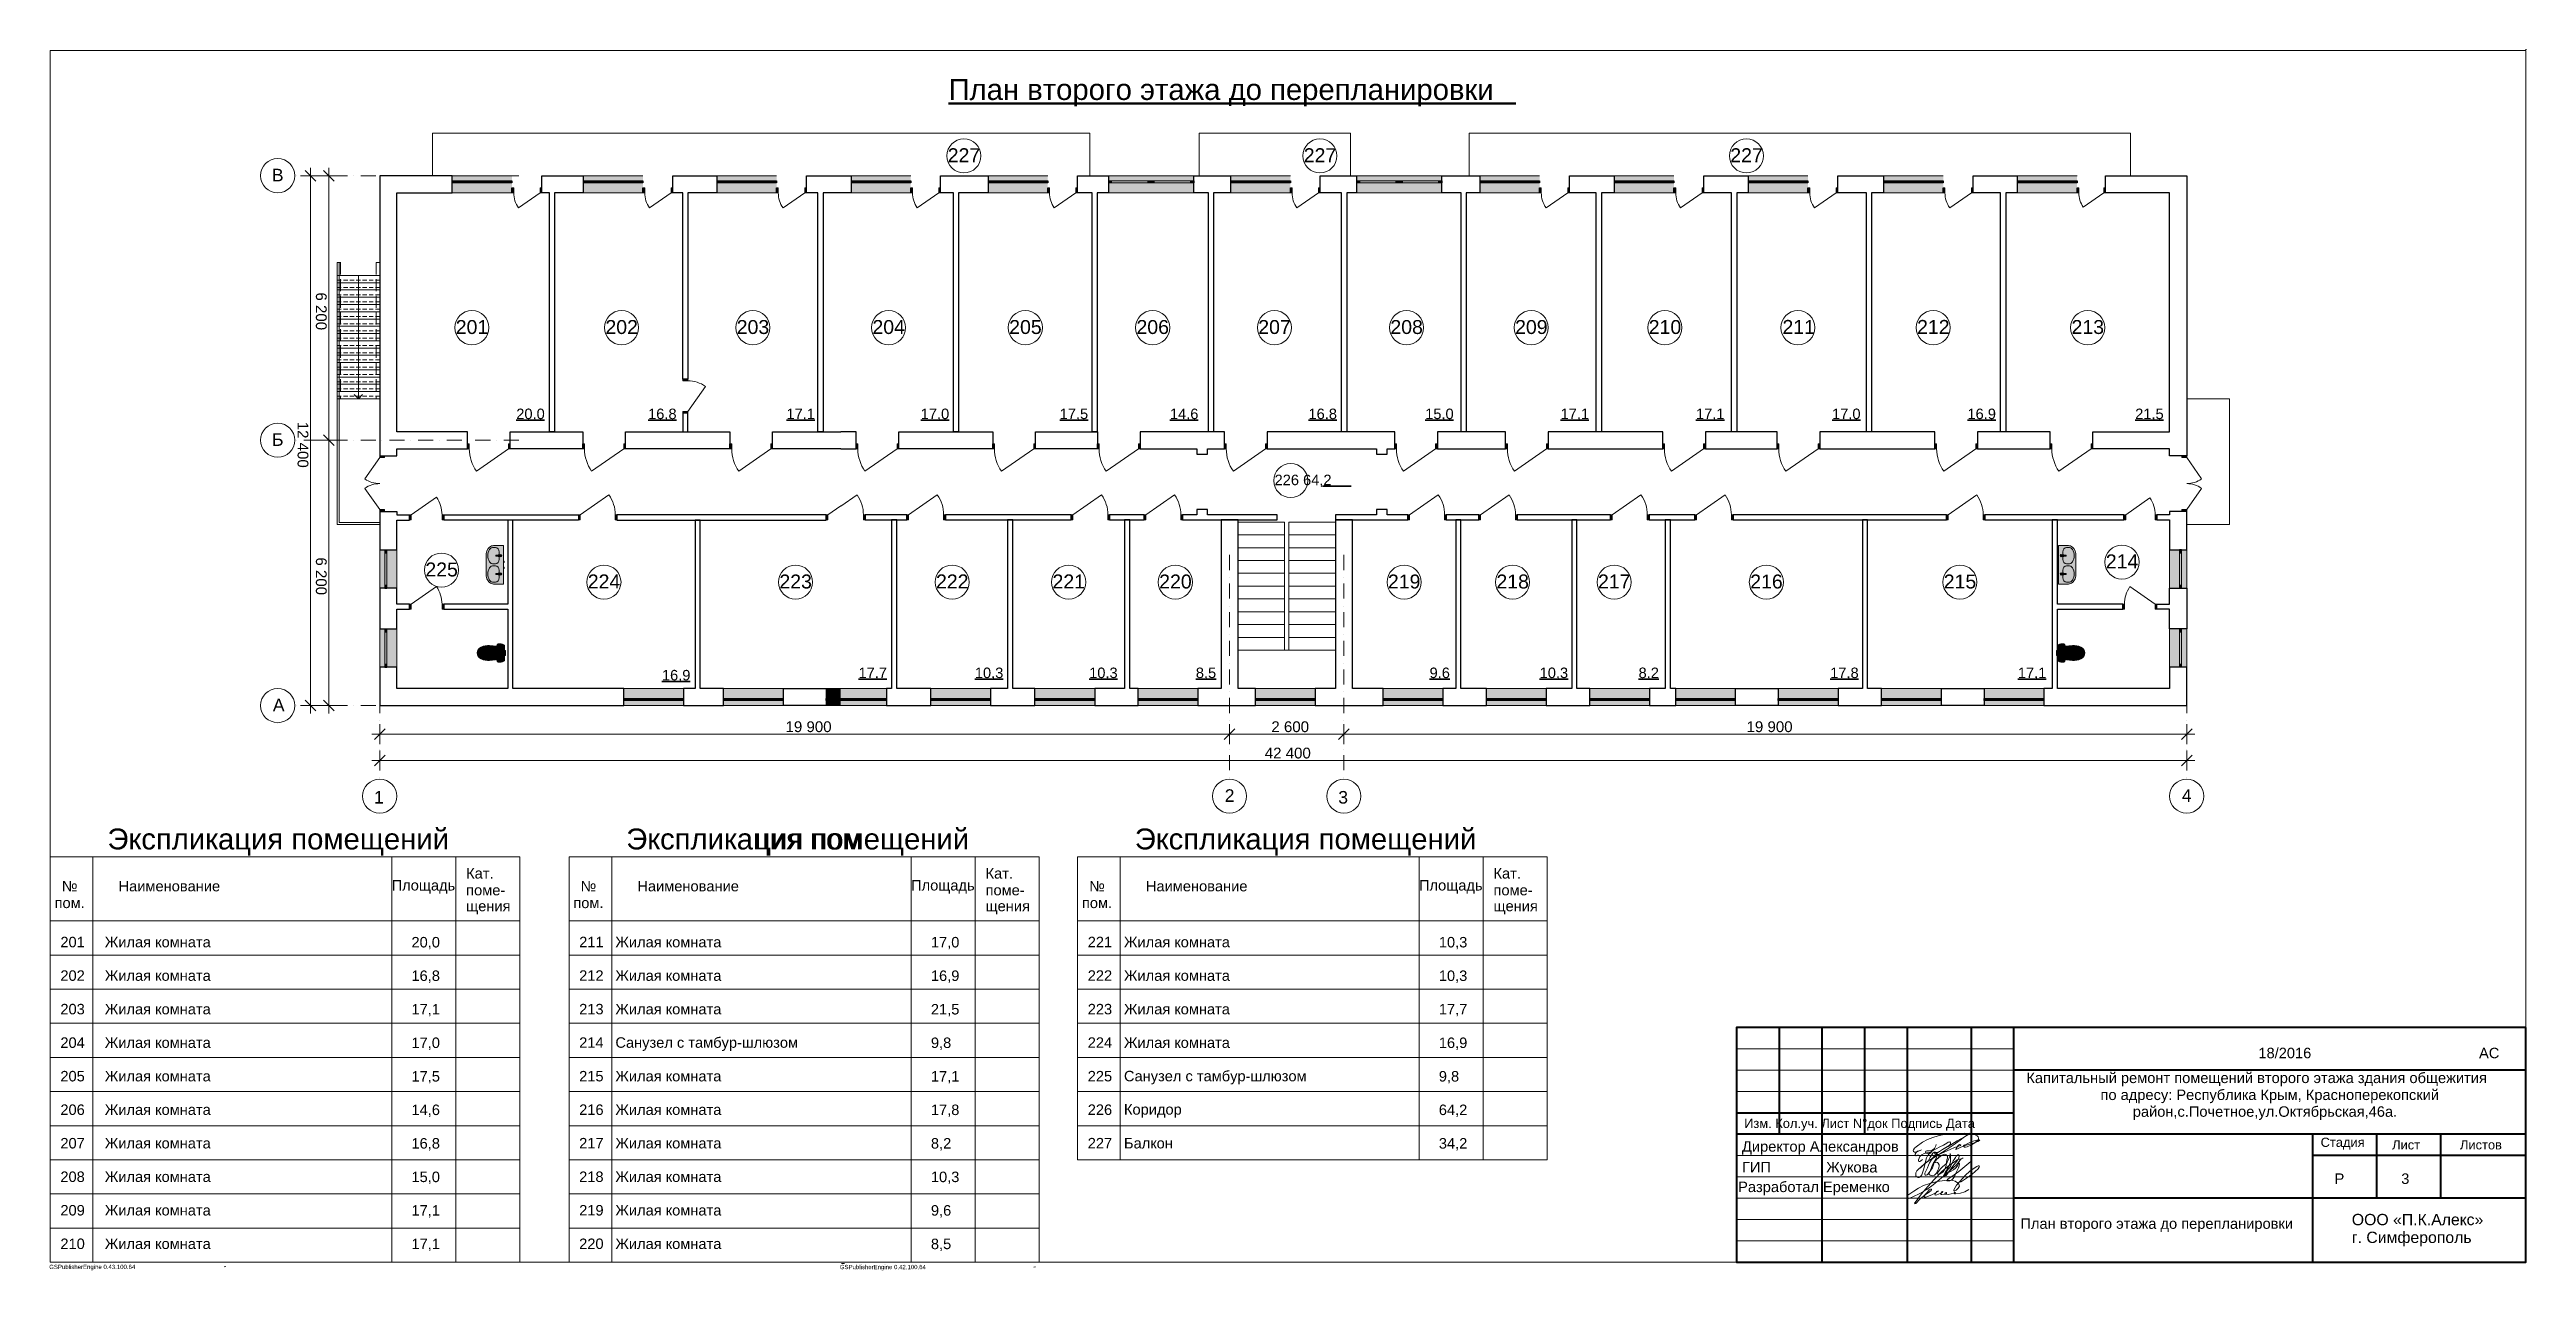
# Model space of a CAD drawing. Header units: millimetres. Extents: x 1372 to 666090, y 1285 to 31551.
# Drawn here: x 85645 to 143689, y 2429 to 31044 of the extents above; entities that cross this region are included whole.
import ezdxf

# ---------------------------------------------------------------- set-up
doc = ezdxf.new("R2010")
doc.units = ezdxf.units.MM
for name, color, linetype in [('PDF _(((((ВСЕ И ВСЕ РАЗМЕРЫ И ТД', 7, 'Continuous'), ('PDF _2D-чертеж - Общий', 7, 'Continuous'), ('PDF _ar_note', 7, 'Continuous'), ('PDF _Аннотация - Общий', 7, 'Continuous'), ('PDF _Геометрия', 7, 'Continuous'), ('PDF _Интерьер - Мебель', 7, 'Continuous'), ('PDF _Конструктив - Стены Несущие', 7, 'Continuous'), ('PDF _Размер - Общий', 7, 'Continuous'), ('PDF _Слой ArchiCAD', 7, 'Continuous'), ('PDF _Текст', 7, 'Continuous')]:
    doc.layers.add(name, color=color, linetype=linetype)
doc.layers.add('PDF _2D - Общий', color=7, linetype='Continuous', true_color=0x7e7e7e)
doc.styles.add('PDF Arial', font='arial.ttf')

msp = doc.modelspace()

# ---------------------------------------------------------------- texts
at = {"layer": 'PDF _Текст', "attachment_point": 7, "style": 'PDF Arial'}
for s, insert, char_height in [('План второго этажа до перепланировки', (106712, 29713.9), 490.848), ('227', (106692.9, 28403.7), 326.9), ('227', (115035.5, 28403.7), 326.9), ('227', (125031.5, 28403.7), 326.9), ('В', (90855, 27954.7), 294.5), ('201', (95163.8, 24372.4), 326.9), ('202', (98671.2, 24372.4), 326.9), ('203', (101748, 24372.4), 326.9), ('204', (104928.3, 24372.4), 326.9), ('205', (108133.3, 24372.4), 326.9), ('206', (111115.8, 24372.4), 326.9), ('207', (113970.1, 24372.4), 326.9), ('208', (117066, 24372.4), 326.9), ('209', (119988.3, 24372.4), 326.9), ('210', (123119.9, 24372.4), 326.9), ('211', (126253.7, 24378.3), 326.9), ('212', (129408.4, 24378.3), 326.9), ('213', (133028.2, 24372.4), 326.9), ('20,0', (96582.6, 22337.1), 245.42), ('16,8', (99671.9, 22337.1), 245.42), ('17,1', (102914.1, 22337.1), 245.42), ('17,0', (106060.4, 22337.1), 245.42), ('17,5', (109316.6, 22337.1), 245.42), ('14,6', (111900.2, 22337.1), 245.42), ('16,8', (115147.1, 22337.1), 245.42), ('15,0', (117881.9, 22337.1), 245.42), ('17,1', (121054.6, 22337.1), 245.42), ('17,1', (124227.3, 22337.1), 245.42), ('17,0', (127416.7, 22337.1), 245.42), ('16,9', (130589.4, 22337.1), 245.42), ('21,5', (134520.2, 22337.1), 245.42), ('Б', (90857.7, 21754.7), 294.5), ('226 64,2', (114352.8, 20788.1), 245.42), ('214', (133831.2, 18883.7), 326.9), ('225', (94451.8, 18689.9), 326.9), ('224', (98258, 18414), 326.9), ('223', (102748, 18408), 326.9), ('222', (106418.3, 18414), 326.9), ('221', (109148.3, 18414), 326.9), ('220', (111648.3, 18408), 326.9), ('219', (117008.3, 18408), 326.9), ('218', (119551.2, 18408), 326.9), ('217', (121931.2, 18414), 326.9), ('216', (125498.2, 18408), 326.9), ('215', (130033.2, 18408), 326.9), ('16,9', (99995.8, 16212.7), 245.42), ('17,7', (104602, 16267.7), 245.42), ('10,3', (107328.4, 16267.7), 245.42), ('10,3', (110007.5, 16267.7), 245.42), ('8,5', (112507.3, 16267.7), 245.42), ('9,6', (117984.6, 16267.7), 245.42), ('10,3', (120564.1, 16267.7), 245.42), ('8,2', (122882.2, 16267.7), 245.42), ('17,8', (127372.7, 16267.7), 245.42), ('17,1', (131770.3, 16267.7), 245.42), ('А', (90878.3, 15534.7), 294.5), ('19 900', (102892, 15043.2), 252.64), ('2 600', (114277.3, 15043.2), 252.64), ('19 900', (125412.3, 15043.2), 252.64), ('42 400', (114122.3, 14425.4), 252.64), ('1', (93249.3, 13372.7), 294.5), ('2', (113183.5, 13412), 294.5), ('3', (115844.5, 13367.3), 294.5), ('4', (135613.5, 13412), 294.5), ('Экспликация помещений', (87002.1, 12153.9), 490.848), ('Экспликация пом', (99159.1, 12153.9), 490.848), ('ция помещений', (102162.4, 12153.9), 490.848), ('Экспликация помещений', (111076.8, 12153.9), 490.848), ('Кат.', (95407.9, 11610), 245.42), ('Кат.', (107580.2, 11610), 245.42), ('Кат.', (119482.6, 11610), 245.42), ('пом.', (85762.6, 10917.6), 245.42), ('№', (85932.9, 11314.6), 245.4), ('Наименование', (87262.6, 11310.5), 245.424), ('Площадь', (93662.6, 11262.8), 245.42), ('поме-', (95407.9, 11217.1), 245.42), ('щения', (95407.9, 10776.6), 245.42), ('пом.', (97919.6, 10917.6), 245.42), ('№', (98089.9, 11314.6), 245.4), ('Наименование', (99419.6, 11310.5), 245.424), ('Площадь', (105834.9, 11262.8), 245.42), ('поме-', (107580.2, 11217.1), 245.42), ('щения', (107580.2, 10776.6), 245.42), ('пом.', (109837.3, 10917.6), 245.42), ('№', (110007.6, 11314.6), 245.4), ('Наименование', (111337.3, 11310.5), 245.424), ('Площадь', (117737.3, 11262.8), 245.42), ('поме-', (119482.6, 11217.1), 245.42), ('щения', (119482.6, 10776.6), 245.42), ('201', (85899.3, 9999.4), 245.42), ('Жилая комната', (86940.4, 9999.7), 245.424), ('20,0', (94126.7, 9954.1), 245.42), ('211', (98056.3, 10003.8), 245.42), ('Жилая комната', (98905.3, 9999.7), 245.424), ('17,0', (106299, 9954.1), 245.42), ('221', (109974, 10003.9), 245.42), ('Жилая комната', (110823, 9999.7), 245.424), ('10,3', (118201.4, 9954.1), 245.42), ('202', (85899.3, 9213.7), 245.42), ('Жилая комната', (86940.4, 9214), 245.424), ('16,8', (94126.7, 9168.4), 245.42), ('212', (98056.3, 9218.1), 245.42), ('Жилая комната', (98905.3, 9214), 245.424), ('16,9', (106299, 9168.4), 245.42), ('222', (109974, 9218.1), 245.42), ('Жилая комната', (110823, 9214), 245.424), ('10,3', (118201.4, 9168.4), 245.42), ('203', (85899.3, 8428), 245.42), ('Жилая комната', (86940.4, 8428.3), 245.424), ('17,1', (94126.7, 8382.7), 245.42), ('213', (98056.3, 8428), 245.42), ('Жилая комната', (98905.3, 8428.3), 245.424), ('21,5', (106299, 8382.7), 245.42), ('223', (109974, 8428), 245.42), ('Жилая комната', (110823, 8428.3), 245.424), ('17,7', (118201.4, 8382.7), 245.42), ('204', (85899.3, 7642.3), 245.42), ('Жилая комната', (86940.4, 7642.6), 245.424), ('17,0', (94126.7, 7597), 245.42), ('214', (98056.3, 7646.7), 245.42), ('Санузел с тамбур-шлюзом', (98905.3, 7574.4), 245.424), ('9,8', (106299, 7597), 245.42), ('224', (109974, 7646.7), 245.42), ('Жилая комната', (110823, 7642.6), 245.424), ('16,9', (118201.4, 7597), 245.42), ('18/2016', (137407.4, 7399.4), 245.42), ('АС', (142577.6, 7399.4), 245.42), ('205', (85899.3, 6856.5), 245.42), ('Жилая комната', (86940.4, 6856.9), 245.424), ('17,5', (94126.7, 6811.3), 245.42), ('215', (98056.3, 6856.5), 245.42), ('Жилая комната', (98905.3, 6856.9), 245.424), ('17,1', (106299, 6811.3), 245.42), ('225', (109974, 6856.5), 245.42), ('Санузел с тамбур-шлюзом', (110823, 6788.7), 245.424), ('9,8', (118201.4, 6811.3), 245.42), ('Капитальный ремонт помещений второго этажа здания общежития', (131969.3, 6746.4), 245.424), ('по адресу: Республика Крым, Красноперекопский', (133707.5, 6349.4), 245.424), ('206', (85899.3, 6070.8), 245.42), ('Жилая комната', (86940.4, 6071.2), 245.424), ('14,6', (94126.7, 6025.6), 245.42), ('216', (98056.3, 6070.8), 245.42), ('Жилая комната', (98905.3, 6071.2), 245.424), ('17,8', (106299, 6025.6), 245.42), ('226', (109974, 6070.8), 245.42), ('Коридор', (110823, 6007.1), 245.42), ('64,2', (118201.4, 6025.6), 245.42), ('Изм. Кол.уч. Лист N°док Подпись Дата', (125356, 5703.8), 215.973), ('район,с.Почетное,ул.Октябрьская,46а.', (134463, 5956.6), 245.424), ('207', (85899.3, 5285.1), 245.42), ('Жилая комната', (86940.4, 5285.5), 245.424), ('16,8', (94126.7, 5239.9), 245.42), ('217', (98056.3, 5289.6), 245.42), ('Жилая комната', (98905.3, 5285.5), 245.424), ('8,2', (106299, 5239.9), 245.42), ('227', (109974, 5289.6), 245.42), ('Балкон', (110823, 5285.5), 245.42), ('34,2', (118201.4, 5239.9), 245.42), ('Директор Александров', (125305.6, 5139.2), 245.424), ('Стадия', (138865.6, 5262.6), 215.97), ('Лист', (140540.6, 5262.9), 215.97), ('Листов', (142130.6, 5262.9), 215.97), ('208', (85899.3, 4499.4), 245.42), ('Жилая комната', (86940.4, 4499.8), 245.424), ('15,0', (94126.7, 4454.2), 245.42), ('218', (98056.3, 4499.4), 245.42), ('Жилая комната', (98905.3, 4499.8), 245.424), ('10,3', (106299, 4454.1), 245.42), ('ГИП', (125305.6, 4727.7), 245.42), ('Жукова', (127279.1, 4651.6), 245.42), ('Р', (139192.7, 4458.3), 245.4), ('3', (140754, 4453.8), 245.4), ('Разработал Еременко', (125215.2, 4191.9), 245.424), ('209', (85899.3, 3713.7), 245.42), ('Жилая комната', (86940.4, 3714.1), 245.424), ('17,1', (94126.7, 3668.5), 245.42), ('219', (98056.3, 3713.7), 245.42), ('Жилая комната', (98905.3, 3714.1), 245.424), ('9,6', (106299, 3668.4), 245.42), ('План второго этажа до перепланировки', (131831.2, 3330.8), 245.424), ('ООО «П.К.Алекс»', (139595.9, 3485.7), 265.058), ('210', (85899.3, 2928), 245.42), ('Жилая комната', (86940.4, 2928.3), 245.424), ('17,1', (94126.7, 2882.7), 245.42), ('220', (98056.3, 2928), 245.42), ('Жилая комната', (98905.3, 2928.3), 245.424), ('8,5', (106299, 2882.7), 245.42), ('г. Симферополь', (139595.9, 2992.5), 265.058)]:
    msp.add_mtext(s, dxfattribs=dict(at, insert=insert, char_height=char_height))
at = {"layer": 'PDF _Текст', "char_height": 252.64, "attachment_point": 7, "rotation": 270, "style": 'PDF Arial'}
for s, insert in [('6 200', (91883.5, 25350.9)), ('12 400', (91454.1, 22321)), ('6 200', (91883.5, 19140.9))]:
    msp.add_mtext(s, dxfattribs=dict(at, insert=insert))
at = {"layer": 'PDF _Текст', "color": 7, "true_color": 0xffffff, "char_height": 101.01, "attachment_point": 7, "style": 'PDF Arial'}
for s, insert in [('GSPublisherEngine 0.43.100.64', (85638, 2431.1)), ('GSPublisherEngine 0.42.100.64', (104165.1, 2428.7))]:
    msp.add_mtext(s, dxfattribs=dict(at, insert=insert))

# ---------------------------------------------------------------- hatches: boundary and pattern name
at = {"layer": 'PDF _Интерьер - Мебель', "true_color": 0xffffff, "transparency": 33554559}
for points in [[(96052, 19417), (96279.6, 19417), (96279.6, 18517), (96052, 18517), (96052, 18517), (96026.3, 18519.2), (96001.3, 18525.6), (95977.8, 18536), (95956.4, 18550.2), (95937.7, 18567.8), (95922.3, 18588.3), (95922.3, 18588.3), (95895.3, 18641.5), (95878.8, 18698.8), (95873.2, 18758.1), (95873.2, 19176), (95873.2, 19175.9), (95878.8, 19235.2), (95895.3, 19292.5), (95922.3, 19345.7), (95922.2, 19345.8), (95937.7, 19366.2), (95956.4, 19383.8), (95977.8, 19398), (96001.3, 19408.5), (96026.3, 19414.9)], [(96112.2, 19193.1), (96165.2, 19199.7), (96174.7, 19203), (96216.6, 19207), (96234.3, 19199.6), (96241.6, 19182), (96234.3, 19164.3), (96216.6, 19157), (96174.7, 19161), (96165.2, 19164.2), (96112.2, 19170.9), (96105.2, 19174.6), (96102.4, 19182), (96105.2, 19189.4)], [(132953.7, 19417.1), (132979.4, 19414.9), (133004.4, 19408.5), (133027.9, 19398.1), (133049.3, 19383.8), (133068, 19366.3), (133083.5, 19345.8), (133083.4, 19345.8), (133110.4, 19292.5), (133126.9, 19235.3), (133132.5, 19176), (133132.5, 19176), (133132.5, 18758.1), (133126.9, 18698.9), (133110.4, 18641.6), (133083.4, 18588.3), (133083.4, 18588.3), (133068, 18567.9), (133049.3, 18550.3), (133027.9, 18536.1), (133004.4, 18525.6), (132979.4, 18519.2), (132953.7, 18517.1), (132953.7, 18517.1), (132726.1, 18517.1), (132726.1, 19417.1)], [(132789.1, 19207), (132831, 19203), (132840.5, 19199.8), (132893.5, 19193.1), (132900.5, 19189.4), (132903.2, 19182), (132900.5, 19174.6), (132893.5, 19170.9), (132840.5, 19164.3), (132831, 19161), (132789.1, 19157), (132771.4, 19164.3), (132764.1, 19182), (132771.4, 19199.7)], [(96112.2, 18763.2), (96165.2, 18769.8), (96174.7, 18773.1), (96216.6, 18777.1), (96234.3, 18769.8), (96241.6, 18752.1), (96234.3, 18734.4), (96216.6, 18727.1), (96174.7, 18731.1), (96165.2, 18734.3), (96112.2, 18741), (96105.2, 18744.7), (96102.4, 18752.1), (96105.2, 18759.5)], [(132789.1, 18777.1), (132831, 18773.1), (132840.5, 18769.9), (132893.5, 18763.2), (132900.5, 18759.5), (132903.2, 18752.1), (132900.5, 18744.7), (132893.5, 18741), (132840.5, 18734.4), (132831, 18731.1), (132789.1, 18727.1), (132771.4, 18734.5), (132764.1, 18752.1), (132771.4, 18769.8)], [(95855, 17070.3), (95906.4, 17075.8), (95958.1, 17074.2), (96308.5, 17041.9), (96308.5, 16759.9), (95958.1, 16727.5), (95906.4, 16726), (95855, 16731.5), (95805.3, 16743.9), (95758.4, 16762.9), (95721.2, 16788.5), (95692.6, 16821.5), (95674.7, 16859.8), (95668.5, 16900.9), (95674.7, 16941.9), (95692.6, 16980.3), (95721.2, 17013.3), (95758.4, 17038.9), (95805.3, 17057.9)], [(96308.5, 17087.7), (96308.5, 16714.1), (96293.4, 16707), (96277.9, 16700.8), (96262.1, 16695.5), (96246, 16691.2), (96229.7, 16687.8), (96213.2, 16685.4), (96196.7, 16683.9), (96180, 16683.4), (96168.5, 16684.7), (96157.5, 16688.5), (96147.6, 16694.6), (96139.3, 16702.7), (96133, 16712.4), (96129, 16723.3), (96127.5, 16734.8), (96128.5, 16746.4), (96135.3, 16784.7), (96140.2, 16823.3), (96143.1, 16862), (96144.1, 16900.9), (96143.1, 16939.8), (96140.2, 16978.5), (96135.3, 17017.1), (96128.5, 17055.4), (96127.5, 17067), (96129, 17078.5), (96133, 17089.4), (96139.3, 17099.1), (96147.6, 17107.2), (96157.5, 17113.3), (96168.5, 17117.1), (96180, 17118.4), (96196.7, 17117.9), (96213.2, 17116.4), (96229.7, 17114), (96246, 17110.6), (96262.1, 17106.3), (96277.9, 17101), (96293.4, 17094.8)], [(132697.2, 17087.7), (132712.3, 17094.8), (132727.8, 17101), (132743.6, 17106.3), (132759.6, 17110.7), (132776, 17114.1), (132792.4, 17116.5), (132809, 17118), (132825.7, 17118.5), (132837.2, 17117.2), (132848.2, 17113.4), (132858.1, 17107.3), (132866.4, 17099.2), (132872.7, 17089.4), (132876.7, 17078.5), (132878.2, 17067), (132877.2, 17055.5), (132870.4, 17017.2), (132865.5, 16978.6), (132862.6, 16939.8), (132861.6, 16901), (132862.6, 16862.1), (132865.5, 16823.3), (132870.4, 16784.7), (132877.2, 16746.5), (132878.2, 16734.9), (132876.7, 16723.4), (132872.7, 16712.5), (132866.4, 16702.7), (132858.1, 16694.6), (132848.2, 16688.5), (132837.2, 16684.7), (132825.7, 16683.5), (132809, 16683.9), (132792.4, 16685.4), (132776, 16687.8), (132759.6, 16691.2), (132743.6, 16695.6), (132727.8, 16700.9), (132712.3, 16707.1), (132697.2, 16714.2)], [(133150.6, 17070.4), (133200.4, 17058), (133247.3, 17038.9), (133284.5, 17013.4), (133313, 16980.3), (133331, 16942), (133337.2, 16901), (133331, 16859.9), (133313, 16821.6), (133284.5, 16788.6), (133247.3, 16763), (133200.4, 16743.9), (133150.6, 16731.5), (133099.3, 16726), (133047.6, 16727.6), (132697.2, 16760), (132697.2, 17041.9), (133047.6, 17074.3), (133099.3, 17075.9)]]:
    msp.add_hatch(color=7, dxfattribs=at).paths.add_polyline_path(points)
at = {"layer": 'PDF _Конструктив - Стены Несущие', "true_color": 0xffffff, "transparency": 33554559}
for points in [[(96482.1, 28087.5), (96482.1, 27967.5), (96482.1, 27917.5), (96482.1, 27687.5), (95082.1, 27687.5), (95082.1, 27917.5), (95082.1, 27967.5), (95082.1, 28087.5)], [(99552.1, 28087.5), (99552.1, 27967.5), (99552.1, 27917.5), (99552.1, 27687.5), (98152.1, 27687.5), (98152.1, 27917.5), (98152.1, 27967.5), (98152.1, 28087.5)], [(102682, 28087.5), (102682, 27967.5), (102682, 27917.5), (102682, 27687.5), (101282, 27687.5), (101282, 27917.5), (101282, 27967.5), (101282, 28087.5)], [(105827.4, 28087.5), (105827.4, 27967.5), (105827.4, 27917.5), (105827.4, 27687.5), (104427.4, 27687.5), (104427.4, 27917.5), (104427.4, 27967.5), (104427.4, 28087.5)], [(109037.3, 28087.5), (109037.3, 27967.5), (109037.3, 27917.5), (109037.3, 27687.5), (107637.3, 27687.5), (107637.3, 27917.5), (107637.3, 27967.5), (107637.3, 28087.5)], [(112457.3, 28087.5), (112457.3, 27967.5), (112457.3, 27917.5), (112457.3, 27687.5), (110457.3, 27687.5), (110457.3, 27917.5), (110457.3, 27967.5), (110457.3, 28087.5)], [(114722.3, 28087.5), (114722.3, 27967.5), (114722.3, 27917.5), (114722.3, 27687.5), (113322.3, 27687.5), (113322.3, 27917.5), (113322.3, 27967.5), (113322.3, 28087.5)], [(118272.3, 28087.5), (118272.3, 27967.5), (118272.3, 27917.5), (118272.3, 27687.5), (116272.3, 27687.5), (116272.3, 27917.5), (116272.3, 27967.5), (116272.3, 28087.5)], [(120562.3, 28087.5), (120562.3, 27967.5), (120562.3, 27917.5), (120562.3, 27687.5), (119162.3, 27687.5), (119162.3, 27917.5), (119162.3, 27967.5), (119162.3, 28087.5)], [(123712.3, 28087.5), (123712.3, 27967.5), (123712.3, 27917.5), (123712.3, 27687.5), (122312.3, 27687.5), (122312.3, 27917.5), (122312.3, 27967.5), (122312.3, 28087.5)], [(126852.3, 28087.5), (126852.3, 27967.5), (126852.3, 27917.5), (126852.3, 27687.5), (125452.3, 27687.5), (125452.3, 27917.5), (125452.3, 27967.5), (125452.3, 28087.5)], [(130022.3, 28087.5), (130022.3, 27967.5), (130022.3, 27917.5), (130022.3, 27687.5), (128622.3, 27687.5), (128622.3, 27917.5), (128622.3, 27967.5), (128622.3, 28087.5)], [(133157.2, 28087.5), (133157.2, 27967.5), (133157.2, 27917.5), (133157.2, 27687.5), (131757.2, 27687.5), (131757.2, 27917.5), (131757.2, 27967.5), (131757.2, 28087.5)], [(93382.1, 18417.5), (93382.1, 19317.5), (93502.1, 19317.5), (93552.1, 19317.5), (93782.1, 19317.5), (93782.1, 18417.5), (93552.1, 18417.5), (93502.1, 18417.5)], [(135727.2, 18417.6), (135607.2, 18417.6), (135557.2, 18417.6), (135327.2, 18417.6), (135327.2, 19317.6), (135557.2, 19317.6), (135607.2, 19317.6), (135727.2, 19317.6)], [(93382.1, 16567.5), (93382.1, 17467.5), (93502.1, 17467.5), (93552.1, 17467.5), (93782.1, 17467.5), (93782.1, 16567.5), (93552.1, 16567.5), (93502.1, 16567.5)], [(135727.2, 16567.6), (135607.2, 16567.6), (135557.2, 16567.6), (135327.2, 16567.6), (135327.2, 17467.6), (135557.2, 17467.6), (135607.2, 17467.6), (135727.2, 17467.6)], [(99102.1, 15667.6), (99102.1, 15787.6), (99102.1, 15837.6), (99102.1, 16067.5), (100502, 16067.5), (100502, 15837.6), (100502, 15787.6), (100502, 15667.6)], [(101442, 15667.6), (101442, 15787.6), (101442, 15837.6), (101442, 16067.5), (102842, 16067.5), (102842, 15837.6), (102842, 15787.6), (102842, 15667.6)], [(103842, 16067.5), (104187.4, 16067.5), (104187.4, 15667.6), (103842, 15667.6), (103842, 15787.6), (103842, 15837.6)], [(105257.4, 15667.6), (104187.4, 15667.6), (104187.4, 16067.6), (105257.4, 16067.6), (105257.4, 15837.6), (105257.4, 15787.6)], [(106297.4, 15667.6), (106297.4, 15787.6), (106297.4, 15837.6), (106297.4, 16067.6), (107697.3, 16067.6), (107697.3, 15837.6), (107697.3, 15787.6), (107697.3, 15667.6)], [(108737.3, 15667.6), (108737.3, 15787.6), (108737.3, 15837.6), (108737.3, 16067.6), (110137.3, 16067.6), (110137.3, 15837.6), (110137.3, 15787.6), (110137.3, 15667.6)], [(111157.3, 15667.6), (111157.3, 15787.6), (111157.3, 15837.6), (111157.3, 16067.6), (112557.3, 16067.6), (112557.3, 15837.6), (112557.3, 15787.6), (112557.3, 15667.6)], [(113903.1, 15667.6), (113903.1, 15787.6), (113903.1, 15837.6), (113903.1, 16067.6), (115303.1, 16067.6), (115303.1, 15837.6), (115303.1, 15787.6), (115303.1, 15667.6)], [(116897.3, 15667.6), (116897.3, 15787.6), (116897.3, 15837.6), (116897.3, 16067.6), (118297.3, 16067.6), (118297.3, 15837.6), (118297.3, 15787.6), (118297.3, 15667.6)], [(119317.3, 15667.6), (119317.3, 15787.6), (119317.3, 15837.6), (119317.3, 16067.6), (120717.3, 16067.6), (120717.3, 15837.6), (120717.3, 15787.6), (120717.3, 15667.6)], [(121737.3, 15667.6), (121737.3, 15787.6), (121737.3, 15837.6), (121737.3, 16067.6), (123137.3, 16067.6), (123137.3, 15837.6), (123137.3, 15787.6), (123137.3, 15667.6)], [(123757.3, 15667.6), (123757.3, 15787.6), (123757.3, 15837.6), (123757.3, 16067.6), (125157.3, 16067.6), (125157.3, 15837.6), (125157.3, 15787.6), (125157.3, 15667.6)], [(126157.3, 15667.6), (126157.3, 15787.6), (126157.3, 15837.6), (126157.3, 16067.6), (127557.3, 16067.6), (127557.3, 15837.6), (127557.3, 15787.6), (127557.3, 15667.6)], [(128577.3, 15667.6), (128577.3, 15787.6), (128577.3, 15837.6), (128577.3, 16067.6), (129977.3, 16067.6), (129977.3, 15837.6), (129977.3, 15787.6), (129977.3, 15667.6)], [(130977.2, 15667.6), (130977.2, 15787.6), (130977.2, 15837.6), (130977.2, 16067.6), (132377.2, 16067.6), (132377.2, 15837.6), (132377.2, 15787.6), (132377.2, 15667.6)]]:
    msp.add_hatch(color=7, dxfattribs=at).paths.add_polyline_path(points)

# ---------------------------------------------------------------- linework, layer by layer
at = {"layer": 'PDF _(((((ВСЕ И ВСЕ РАЗМЕРЫ И ТД', "lineweight": 50}
msp.add_lwpolyline([(106712, 29779.8), (120005.7, 29779.8)], dxfattribs=at)
at = {"layer": 'PDF _2D - Общий', "color": 7, "lineweight": 35}
for points in [[(96582.6, 22355.3), (96962.1, 22355.3), (97058.1, 22355.3), (97247.8, 22355.3)], [(99671.9, 22355.3), (100051.3, 22355.3), (100147.3, 22355.3), (100337, 22355.3)], [(102914.1, 22355.3), (103293.6, 22355.3), (103389.6, 22355.3), (103579.3, 22355.3)], [(106060.4, 22355.3), (106439.9, 22355.3), (106535.9, 22355.3), (106725.6, 22355.3)], [(109316.6, 22355.3), (109696, 22355.3), (109792.1, 22355.3), (109981.7, 22355.3)], [(111900.2, 22355.3), (112279.7, 22355.3), (112375.7, 22355.3), (112565.4, 22355.3)], [(115147.1, 22355.3), (115526.6, 22355.3), (115622.6, 22355.3), (115812.3, 22355.3)], [(117881.9, 22355.3), (118261.4, 22355.3), (118357.3, 22355.3), (118547.1, 22355.3)], [(121054.6, 22355.3), (121434, 22355.3), (121530, 22355.3), (121719.8, 22355.3)], [(124227.3, 22355.3), (124606.7, 22355.3), (124702.7, 22355.3), (124892.5, 22355.3)], [(127416.7, 22355.3), (127796.1, 22355.3), (127892.2, 22355.3), (128081.8, 22355.3)], [(130589.4, 22355.3), (130968.8, 22355.3), (131064.9, 22355.3), (131254.5, 22355.3)], [(134520.2, 22355.3), (134899.6, 22355.3), (134995.7, 22355.3), (135185.4, 22355.3)], [(115478.7, 20814), (115858.2, 20814), (115954.2, 20814), (116143.9, 20814)], [(104602, 16285.9), (104981.4, 16285.9), (105077.4, 16285.9), (105267.1, 16285.9)], [(107328.4, 16285.9), (107707.9, 16285.9), (107803.8, 16285.9), (107993.6, 16285.9)], [(110007.5, 16285.9), (110386.9, 16285.9), (110482.9, 16285.9), (110672.7, 16285.9)], [(112507.3, 16285.9), (112697, 16285.9), (112793, 16285.9), (112982.7, 16285.9)], [(117984.6, 16285.9), (118174.4, 16285.9), (118270.3, 16285.9), (118460.1, 16285.9)], [(120564.1, 16285.9), (120943.5, 16285.9), (121039.5, 16285.9), (121229.3, 16285.9)], [(122882.2, 16285.9), (123071.9, 16285.9), (123167.9, 16285.9), (123357.6, 16285.9)], [(127372.7, 16285.9), (127752.1, 16285.9), (127848.1, 16285.9), (128037.8, 16285.9)], [(131770.3, 16285.9), (132149.7, 16285.9), (132245.7, 16285.9), (132435.4, 16285.9)], [(99995.8, 16231), (100375.2, 16231), (100471.2, 16231), (100660.9, 16231)]]:
    msp.add_lwpolyline(points, dxfattribs=at)
at = {"layer": 'PDF _2D-чертеж - Общий', "lineweight": 20}
for points in [[(104187.4, 2621.8), (104162.5, 2621.8), (85662.6, 2621.8), (85662.6, 31021.7), (104162.5, 31021.7), (104187.4, 31021.7)], [(104187.4, 31021.7), (143677.8, 31021.7), (143677.8, 2621.7), (104187.4, 2621.7)]]:
    msp.add_lwpolyline(points, dxfattribs=at)
at = {"layer": 'PDF _2D-чертеж - Общий', "lineweight": 40}
msp.add_lwpolyline([(143677.8, 8121.7), (125177.9, 8121.7), (125177.9, 2621.7), (143677.8, 2621.7)], close=True, dxfattribs=at)
msp.add_lwpolyline([(143677.8, 8121.7), (125177.9, 8121.7), (125177.9, 2621.7), (143677.8, 2621.7)], close=True, dxfattribs=at)
for points in [[(143677.8, 8121.7), (125177.9, 8121.7)], [(125177.9, 8121.7), (125177.9, 2621.7)], [(143677.8, 8121.7), (125177.9, 8121.7)], [(125177.9, 8121.7), (125177.9, 2621.7)], [(126177.9, 8121.7), (126177.9, 5621.7)], [(127177.9, 8121.7), (127177.9, 2621.7)], [(128177.9, 8121.7), (128177.9, 5621.7)], [(129177.9, 8121.7), (129177.9, 2621.7)], [(130677.8, 8121.7), (130677.8, 2621.7)], [(131677.8, 2621.7), (131677.8, 8121.7)], [(143677.8, 2621.7), (143677.8, 8121.7)], [(143677.8, 2621.7), (143677.8, 8121.7)], [(143677.8, 7121.7), (131677.8, 7121.7)], [(125177.9, 6121.7), (131677.8, 6121.7)], [(143677.8, 5621.7), (125177.9, 5621.7)], [(138677.8, 5621.7), (138677.8, 2621.7)], [(140177.8, 5621.7), (140177.8, 4121.7)], [(141677.8, 5621.7), (141677.8, 4121.7)], [(143677.8, 5121.7), (138677.8, 5121.7)], [(143677.8, 4121.7), (131677.8, 4121.7)], [(125177.9, 2621.7), (143677.8, 2621.7)], [(125177.9, 2621.7), (143677.8, 2621.7)]]:
    msp.add_lwpolyline(points, dxfattribs=at)
at = {"layer": 'PDF _ar_note', "lineweight": 20}
for points in [[(143667.3, 31044), (143689, 31044)], [(129430.6, 5141.9), (129405.1, 5121.9), (129383.8, 5115.8), (129366.1, 5129), (129362.4, 5154.8), (129386.4, 5197.2), (129419.6, 5226.6), (129471.2, 5241.4), (129511.7, 5254.3), (129428.8, 5217.4), (129389.9, 5202.4), (129349.5, 5200.8), (129321.9, 5217.4), (129317.2, 5236.3), (129321.9, 5256.1), (129350.1, 5293.9), (129389.2, 5323.4), (129539.4, 5434.9), (129655.6, 5496.6), (129779, 5543.7), (129906.7, 5583.1), (130037, 5611.9), (130217.1, 5630.2), (130398.2, 5637.7), (130528.4, 5642.9), (130658.1, 5637.7), (130740.6, 5621.1), (130814.8, 5584.2), (130839.4, 5560.8), (130851.6, 5530.8), (130844.9, 5500.2), (130825.8, 5473.6), (130759, 5419.9), (130683.9, 5375.9), (130584.4, 5322.5), (130540.9, 5315), (130521.2, 5319.4), (130505.1, 5331.7), (130499.8, 5352.4), (130515.9, 5369.1), (130578.8, 5398.1), (130693.1, 5455.2), (130811.1, 5486.5), (130866.1, 5489.7), (130877.7, 5484.7), (130871.9, 5473.6), (130831.4, 5455.2), (130704.2, 5407.3), (130562.3, 5363), (130431.4, 5315.1), (130340.1, 5269.6), (130319.5, 5265.5), (130322.6, 5285.6), (130344.8, 5322.5), (130369, 5359.5), (130402.8, 5380.6), (130429.5, 5374.1), (130434.7, 5364.5), (130426.2, 5356.4), (130387.1, 5342.8), (130282.1, 5307.7), (130184.5, 5261.7), (129991, 5175), (129817.7, 5088.4), (129626.3, 4963.4), (129513.5, 4867.1), (129480.9, 4828.1), (129530.2, 4874.6), (129604.9, 4949.4), (129686.7, 5006), (129773.2, 5055.7), (130092.3, 5252.2), (130257.7, 5362.5), (130417, 5481.3), (130519.7, 5563.7), (130629.5, 5634.9), (130653.1, 5644.9), (130640, 5632.9), (130521.9, 5560.7), (130346.6, 5463.4), (130139.3, 5334.1), (129903.8, 5202.3), (129846.4, 5165.4), (129827.7, 5162), (129820.6, 5178), (129827, 5195.9), (129855.2, 5195.9), (129895.6, 5197.1), (129933.2, 5214.1), (130006.2, 5266.3), (130163.6, 5359.7), (130188.2, 5386.7), (130193.1, 5418.6), (130172.6, 5440.4), (130139.7, 5436.7), (130108.6, 5414.8), (130027.4, 5365.2), (129940.9, 5323.9), (129773.3, 5235.6), (129677.3, 5181.8), (129645.7, 5169.5), (129617.1, 5175.4), (129605.6, 5202.3), (129613.7, 5221.7), (129634.1, 5230.7), (129691.3, 5235.6), (129758.7, 5251.5), (129814.2, 5290.6), (129847.6, 5348.7), (129856.5, 5378.9)], [(130428.6, 4500.9), (130564.3, 4589.6), (130697, 4688.2), (130840.3, 4812), (130866.8, 4846.5), (130869.4, 4865.2), (130861.5, 4881), (130837.5, 4882.9), (130811.8, 4865.8), (130653.9, 4762.4), (130524.4, 4647.5), (130408.7, 4517.2), (130335.1, 4427), (130273.7, 4320.8), (130267.9, 4305.7), (130271.1, 4292.6), (130294.2, 4291.3), (130327.5, 4313.1), (130374.1, 4355), (130391, 4379.5), (130399.1, 4407.8), (130390.2, 4450), (130354.3, 4485.9), (130301.1, 4518.2), (130243, 4539.6), (130148.4, 4547.9), (130052.4, 4539.6), (129876.7, 4516.5), (129710.9, 4470.4), (129558.8, 4418.2), (129440.5, 4355.2), (129329.9, 4287.6), (129237.8, 4223.1), (129196, 4195.4), (129170.2, 4157.1), (129169.7, 4138.1), (129177.9, 4121.7), (129204.1, 4113.5), (129234.7, 4121.7), (129311.5, 4154), (129475.9, 4233.9), (129636.9, 4327), (129789.2, 4433.6), (130117.9, 4717.7), (130263.4, 4842.2), (130332.1, 4908.2), (130394.3, 4980.4), (130430.1, 5026.6), (130474.9, 5061), (130485.6, 5063.7), (130479.6, 5058.2), (130423.5, 5040.3), (130393.1, 5035.4), (130349.2, 5018.5), (130308.6, 4993.6), (130176.3, 4903), (129992.3, 4744.7), (129813.4, 4565.8), (129660.4, 4398.9), (129515.1, 4225.1), (129363.1, 4023.9), (129350.6, 4003.9), (129355.4, 3991.6), (129378.4, 4000.9), (129476.7, 4099.2), (129595, 4203.6), (129668.8, 4250), (129736.3, 4303.5), (129745.5, 4326.5), (129735.2, 4332.9), (129720.9, 4331.1), (129695.1, 4317.5), (129674.4, 4296.3), (129636.5, 4246.6), (129601.1, 4211.3), (129573.3, 4169.9), (129572.5, 4153.6), (129585.8, 4145.2), (129615, 4149.9), (129756.3, 4203.6), (129842.3, 4251.2), (129893, 4278.9), (129905.3, 4291.2), (129906.5, 4297.7), (129900.2, 4297.8), (129874.4, 4282.5), (129830, 4227.7), (129824.8, 4201.8), (129842.3, 4192.9), (129869.2, 4201.8), (129949.2, 4231.4), (130003.3, 4254.4), (130014.4, 4268.5), (130006.5, 4275.7), (129988.5, 4268.5), (129964.1, 4233.6), (129966.3, 4209.9), (129990.7, 4209.9), (130051.5, 4216.6), (130077.1, 4220.5), (130097.4, 4233.6), (130101.1, 4253.6), (130087.7, 4259), (130070.7, 4249.2), (130062.6, 4230.7), (130078.9, 4219.6), (130138.1, 4212.9), (130281, 4237.3), (130296.6, 4242.2), (130305.4, 4252.9), (130295.5, 4262.2), (130279.5, 4247), (130283.2, 4227), (130306.2, 4221.1), (130425.7, 4238), (130525.7, 4273.8), (130619.7, 4325.6)], [(129534.3, 5030.7), (129497.4, 4997.5), (129475.6, 4981.1), (129453.2, 4980.9), (129443.3, 4999.3), (129445.8, 5023.3), (129477.2, 5097), (129518.2, 5142.5), (129571.2, 5172.7), (129632, 5185.7), (129694.7, 5190.8), (129731.5, 5194.7), (129749, 5194.9), (129732.1, 5184.4), (129695.7, 5158.8), (129654.4, 5114.1), (129629.1, 5067.1), (129612.6, 5016.1), (129590.4, 4909.3), (129565.9, 4810.1), (129520.5, 4674), (129492.1, 4632.1), (129450.7, 4608.2), (129422.8, 4608.8), (129398.5, 4621.7), (129381.6, 4648.2), (129376.2, 4684.1), (129383.1, 4720.4), (129405.7, 4764), (129438.4, 4801.3), (129515.3, 4869), (129563.6, 4913), (129665.3, 4991.9), (129719.2, 5085.5), (129752.1, 5138.8), (129775.5, 5175.2), (129808.1, 5198.3), (129834.7, 5198.2), (129857.9, 5185), (129872.4, 5162.7), (129877.4, 5136.1), (129860.6, 5073), (129835.7, 5022.3), (129817.9, 4968.1), (129809.9, 4955.7), (129792.1, 4904.1), (129769, 4833), (129719.2, 4755.7), (129661.4, 4684.6), (129642.9, 4667.3), (129620.6, 4659.7), (129602.2, 4666.1), (129590.3, 4681.9), (129590.6, 4711), (129603.7, 4739.7), (129649.9, 4837.5), (129678.9, 4900.5), (129703.2, 4949.5), (129735.2, 5010.8), (129773.2, 5055.7), (129809.5, 5108.2), (129829.7, 5131), (129855.2, 5146.8), (129885.4, 5151.1), (129910.8, 5138), (129920.1, 5100.6), (129913.9, 5076.8), (129899.7, 5057), (129868.6, 5034.8), (129837.4, 4999.2), (129815.8, 4978.5), (129810.9, 4969.4), (129815.2, 4961), (129836.8, 4958.7), (129861.4, 4964.6), (129886.1, 4957.9), (129906.8, 4940.6), (129927.8, 4903.1), (129924.6, 4870.3), (129908.6, 4814.3), (129875.7, 4751.2), (129860.6, 4710.3), (129843.3, 4684.8), (129819.9, 4665.6), (129761, 4649), (129712.3, 4660.1), (129695.7, 4674.8), (129689, 4696.1), (129697.9, 4726.8), (129716, 4755.4), (129755.9, 4866), (129783.7, 4935.9), (129825, 4998.1), (129885.2, 5052.5), (129951, 5101), (129995.2, 5133.6), (130044.7, 5151.7), (130091.6, 5141.7), (130109.2, 5126.7), (130120, 5105.6), (130118.8, 5064.3), (130106.1, 5022.7), (130089.2, 4890.6), (130068.3, 4814.7), (130045.2, 4772), (130014.5, 4735.2), (129976.9, 4706.4), (129933, 4687.5), (129895.7, 4687.8), (129886.1, 4699.6), (129887.5, 4715.3), (129908, 4750.8), (129952.5, 4806.1), (130015.5, 4866), (130081.6, 4921.3), (130112.3, 4970.5), (130133.8, 5010.4), (130150.7, 5054.9), (130169.1, 5084.1), (130182.7, 5120.4), (130187.5, 5159.4), (130187.5, 5171.7), (130189.1, 5139.4), (130193.7, 5067.2), (130193.7, 5008.9), (130189.1, 4972), (130157.5, 4890), (130113.8, 4812.3), (130087.7, 4760), (130067.7, 4721.6), (130040.1, 4672.5), (130018.8, 4630.4), (130012.4, 4624.6), (130003.8, 4613.1), (130014.7, 4617.6), (130036.4, 4639.9), (130060.1, 4681.7), (130070.8, 4703.2), (130096.1, 4728.5), (130104.6, 4755.4), (130135.5, 4801.9), (130175.2, 4844.5), (130196.8, 4884.4), (130236.6, 4964.3), (130253.5, 4995), (130281.1, 5031.9), (130305.7, 5079.5), (130322.6, 5105.6), (130340, 5125.9), (130362.5, 5137.9), (130385.6, 5135.2), (130398.2, 5118.4), (130394.8, 5097.9), (130381, 5054.9), (130362.9, 5025.2), (130219.8, 4839.9), (130110.7, 4684.8), (130093.8, 4657.7), (130069.3, 4644.8), (130059.2, 4649.3), (130060.9, 4660.6), (130087.7, 4691.6), (130144.4, 4726.4), (130206, 4753.9), (130259.6, 4784.1), (130307.2, 4823), (130354.4, 4882), (130381.9, 4930.8), (130395.2, 4952.6), (130399.4, 4930.5), (130396.7, 4881.6), (130382.5, 4835.3), (130347.2, 4775.4), (130325.7, 4724.7), (130282.7, 4632.5), (130253.5, 4583.4), (130215.2, 4545), (130178.3, 4530.3), (130138.3, 4526.5), (130112.1, 4529.2), (130102.8, 4536.5), (130125.9, 4564.7), (130279.6, 4669.4), (130387.1, 4749.3), (130667.4, 4980.4)], [(104202.7, 2593.8), (104273.9, 2593.8)]]:
    msp.add_lwpolyline(points, dxfattribs=at)
at = {"layer": 'PDF _Аннотация - Общий', "lineweight": 20}
for points in [[(104187.4, 29087.5), (94622.1, 29087.5), (94622.1, 28087.5)], [(110023.7, 28087.5), (110023.7, 29087.5), (104187.4, 29087.5)], [(112587.6, 28087.5), (112587.6, 29087.5), (116135.3, 29087.5), (116135.3, 28087.5)], [(134410.2, 28087.5), (134410.2, 29087.5), (118909.4, 29087.5), (118909.4, 28087.5)], [(91424.2, 28087.5), (91424.2, 28087.5)], [(91953.4, 28087.5), (91600.6, 28087.5)], [(92094.5, 28087.5), (92094.5, 28087.5)], [(92623.6, 28087.5), (92270.9, 28087.5)], [(92764.7, 28087.5), (92764.7, 28087.5)], [(93293.9, 28087.5), (92941.1, 28087.5)], [(93435, 28087.5), (93435, 28087.5)], [(93964.2, 28087.5), (93611.4, 28087.5)], [(94105.3, 28087.5), (94105.3, 28087.5)], [(94634.5, 28087.5), (94281.7, 28087.5)], [(94775.6, 28087.5), (94775.6, 28087.5)], [(95304.8, 28087.5), (94952, 28087.5)], [(95445.9, 28087.5), (95445.9, 28087.5)], [(95975, 28087.5), (95622.3, 28087.5)], [(96116.2, 28087.5), (96116.2, 28087.5)], [(96645.3, 28087.5), (96292.5, 28087.5)], [(92472.1, 26055.4), (92382.1, 26055.4), (92382.1, 22858.4), (93382.1, 22858.4), (92382.1, 22858.4), (92382.1, 19908.3), (93382.1, 19908.3), (93382.1, 19958.4)], [(93382.1, 25748.4), (92382.1, 25748.4)], [(93382.1, 25578.4), (92382.1, 25578.4)], [(92882.1, 25748.4), (92882.1, 22858.4)], [(93382.1, 22858.4), (93382.1, 26055.4), (93302.1, 26055.4)], [(93382.1, 25408.4), (92382.1, 25408.4)], [(93382.1, 25238.4), (92382.1, 25238.4)], [(93382.1, 25068.4), (92382.1, 25068.4)], [(93382.1, 24898.4), (92382.1, 24898.4)], [(93382.1, 24728.4), (92382.1, 24728.4)], [(93382.1, 24558.4), (92382.1, 24558.4)], [(93382.1, 24388.4), (92382.1, 24388.4)], [(93382.1, 24218.4), (92382.1, 24218.4)], [(93382.1, 24048.4), (92382.1, 24048.4)], [(93382.1, 23878.4), (92382.1, 23878.4)], [(93382.1, 23708.4), (92382.1, 23708.4)], [(93382.1, 23538.4), (92382.1, 23538.4)], [(93382.1, 23368.4), (92382.1, 23368.4)], [(93382.1, 23198.4), (92382.1, 23198.4)], [(93382.1, 23028.4), (92382.1, 23028.4)], [(92382.1, 22858.4), (93382.1, 22858.4), (93382.1, 21887.5)], [(92982.1, 22958.4), (92882.1, 22858.4), (92782.1, 22958.4)], [(135727.2, 19958.4), (135727.2, 19908.4), (136727.2, 19908.4), (136727.2, 22858.4), (135727.2, 22858.4), (135727.2, 21887.6)], [(91424.2, 21887.5), (91424.2, 21887.5)], [(91953.4, 21887.5), (91600.6, 21887.5)], [(92094.5, 21887.5), (92094.5, 21887.5)], [(92623.6, 21887.5), (92270.9, 21887.5)], [(92764.7, 21887.5), (92764.7, 21887.5)], [(93293.9, 21887.5), (92941.1, 21887.5)], [(93435, 21887.5), (93435, 21887.5)], [(93964.2, 21887.5), (93611.4, 21887.5)], [(94105.3, 21887.5), (94105.3, 21887.5)], [(94634.5, 21887.5), (94281.7, 21887.5)], [(94775.6, 21887.5), (94775.6, 21887.5)], [(95304.8, 21887.5), (94952, 21887.5)], [(95445.9, 21887.5), (95445.9, 21887.5)], [(95975, 21887.5), (95622.3, 21887.5)], [(96116.2, 21887.5), (96116.2, 21887.5)], [(96645.3, 21887.5), (96292.5, 21887.5)], [(93382.1, 19197.9), (93382.1, 18845.2)], [(113297.3, 19198), (113297.3, 18845.2)], [(113497.3, 19067.6), (113497.3, 19367.6)], [(113497.3, 19367.6), (114587.3, 19367.6)], [(114587.3, 19367.6), (114587.3, 19067.6)], [(114687.3, 19067.6), (114687.3, 19367.6)], [(114687.3, 19367.6), (115777.3, 19367.6)], [(115777.3, 19367.6), (115777.3, 19067.6)], [(115977.3, 19198), (115977.3, 18845.2)], [(135727.2, 19198), (135727.2, 18845.2)], [(93382.1, 18668.8), (93382.1, 18668.8)], [(113297.3, 18668.8), (113297.3, 18668.8)], [(114587.3, 19067.6), (113497.3, 19067.6)], [(115777.3, 19067.6), (114687.3, 19067.6)], [(115977.3, 18668.8), (115977.3, 18668.8)], [(135727.2, 18668.8), (135727.2, 18668.8)], [(93382.1, 18527.7), (93382.1, 18174.9)], [(93382.1, 17998.5), (93382.1, 17998.5)], [(113297.3, 18527.7), (113297.3, 18174.9)], [(113297.3, 17998.6), (113297.3, 17998.6)], [(115977.3, 18527.7), (115977.3, 18174.9)], [(115977.3, 17998.6), (115977.3, 17998.6)], [(135727.2, 18527.7), (135727.2, 18174.9)], [(135727.2, 17998.6), (135727.2, 17998.6)], [(93382.1, 17857.4), (93382.1, 17504.6)], [(113297.3, 17857.4), (113297.3, 17504.7)], [(115977.3, 17857.4), (115977.3, 17504.7)], [(135727.2, 17857.4), (135727.2, 17504.7)], [(93382.1, 17328.2), (93382.1, 17328.2)], [(93382.1, 17187.1), (93382.1, 16834.3)], [(113297.3, 17328.3), (113297.3, 17328.3)], [(113297.3, 17187.2), (113297.3, 16834.4)], [(115977.3, 17328.3), (115977.3, 17328.3)], [(115977.3, 17187.2), (115977.3, 16834.4)], [(135727.2, 17328.3), (135727.2, 17328.3)], [(135727.2, 17187.2), (135727.2, 16834.4)], [(93382.1, 16657.9), (93382.1, 16657.9)], [(93382.1, 16516.8), (93382.1, 16164.1)], [(113297.3, 16658), (113297.3, 16658)], [(113297.3, 16516.9), (113297.3, 16164.1)], [(115977.3, 16658), (115977.3, 16658)], [(115977.3, 16516.9), (115977.3, 16164.1)], [(135727.2, 16658), (135727.2, 16658)], [(135727.2, 16516.9), (135727.2, 16164.1)], [(93382.1, 15987.7), (93382.1, 15987.7)], [(93382.1, 15846.7), (93382.1, 15493.9)], [(113297.3, 15987.7), (113297.3, 15987.7)], [(113297.3, 15846.6), (113297.3, 15493.8)], [(115977.3, 15987.7), (115977.3, 15987.7)], [(115977.3, 15846.6), (115977.3, 15493.8)], [(135727.2, 15987.7), (135727.2, 15987.7)], [(135727.2, 15846.6), (135727.2, 15493.8)], [(91424.2, 15667.6), (91424.2, 15667.6)], [(91953.4, 15667.6), (91600.6, 15667.6)], [(92094.5, 15667.6), (92094.5, 15667.6)], [(92623.6, 15667.6), (92270.9, 15667.6)], [(92764.7, 15667.6), (92764.7, 15667.6)], [(93293.9, 15667.6), (92941.1, 15667.6)], [(93382.1, 15317.5), (93382.1, 15317.5)], [(93382.1, 15176.4), (93382.1, 14823.6)], [(93435, 15667.6), (93435, 15667.6)], [(93964.2, 15667.6), (93611.4, 15667.6)], [(94105.3, 15667.6), (94105.3, 15667.6)], [(94634.5, 15667.6), (94281.7, 15667.6)], [(94775.6, 15667.6), (94775.6, 15667.6)], [(95304.8, 15667.6), (94952, 15667.6)], [(95445.9, 15667.6), (95445.9, 15667.6)], [(95975, 15667.6), (95622.3, 15667.6)], [(96116.2, 15667.6), (96116.2, 15667.6)], [(96645.3, 15667.6), (96292.5, 15667.6)], [(113297.3, 15317.4), (113297.3, 15317.4)], [(113297.3, 15176.3), (113297.3, 14823.6)], [(115977.3, 15317.4), (115977.3, 15317.4)], [(115977.3, 15176.3), (115977.3, 14823.6)], [(135727.2, 15317.4), (135727.2, 15317.4)], [(135727.2, 15176.3), (135727.2, 14823.6)], [(93382.1, 14647.2), (93382.1, 14647.2)], [(113297.3, 14647.2), (113297.3, 14647.2)], [(115977.3, 14647.2), (115977.3, 14647.2)], [(135727.2, 14647.2), (135727.2, 14647.2)], [(93382.1, 14506.1), (93382.1, 14153.3)], [(93382.1, 13976.9), (93382.1, 13976.9)], [(113297.3, 14506.1), (113297.3, 14153.3)], [(113297.3, 13976.9), (113297.3, 13976.9)], [(115977.3, 14506.1), (115977.3, 14153.3)], [(115977.3, 13976.9), (115977.3, 13976.9)], [(135727.2, 14506.1), (135727.2, 14153.3)], [(135727.2, 13976.9), (135727.2, 13976.9)]]:
    msp.add_lwpolyline(points, dxfattribs=at)
for points in [[(92432.1, 26055.4), (92432.1, 19958.4), (93382.1, 19958.4), (93382.1, 19908.3), (92382.1, 19908.3), (92382.1, 26055.4)], [(114587.3, 19667.6), (113497.3, 19667.6), (113497.3, 19967.6), (114587.3, 19967.6)], [(115777.3, 19667.6), (114687.3, 19667.6), (114687.3, 19967.6), (115777.3, 19967.6)], [(114587.3, 19367.6), (113497.3, 19367.6), (113497.3, 19667.6), (114587.3, 19667.6)], [(114587.3, 19067.6), (113497.3, 19067.6), (113497.3, 19367.6), (114587.3, 19367.6)], [(115777.3, 19367.6), (114687.3, 19367.6), (114687.3, 19667.6), (115777.3, 19667.6)], [(115777.3, 19067.6), (114687.3, 19067.6), (114687.3, 19367.6), (115777.3, 19367.6)], [(114587.3, 18767.6), (113497.3, 18767.6), (113497.3, 19067.6), (114587.3, 19067.6)], [(114587.3, 18467.6), (113497.3, 18467.6), (113497.3, 18767.6), (114587.3, 18767.6)], [(115777.3, 18767.6), (114687.3, 18767.6), (114687.3, 19067.6), (115777.3, 19067.6)], [(115777.3, 18467.6), (114687.3, 18467.6), (114687.3, 18767.6), (115777.3, 18767.6)], [(114587.3, 18167.6), (113497.3, 18167.6), (113497.3, 18467.6), (114587.3, 18467.6)], [(114587.3, 17867.6), (113497.3, 17867.6), (113497.3, 18167.6), (114587.3, 18167.6)], [(115777.3, 18167.6), (114687.3, 18167.6), (114687.3, 18467.6), (115777.3, 18467.6)], [(115777.3, 17867.6), (114687.3, 17867.6), (114687.3, 18167.6), (115777.3, 18167.6)], [(114587.3, 17567.6), (113497.3, 17567.6), (113497.3, 17867.6), (114587.3, 17867.6)], [(114587.3, 17267.6), (113497.3, 17267.6), (113497.3, 17567.6), (114587.3, 17567.6)], [(115777.3, 17567.6), (114687.3, 17567.6), (114687.3, 17867.6), (115777.3, 17867.6)], [(115777.3, 17267.6), (114687.3, 17267.6), (114687.3, 17567.6), (115777.3, 17567.6)], [(114587.3, 16967.6), (113497.3, 16967.6), (113497.3, 17267.6), (114587.3, 17267.6)], [(113497.3, 16067.6), (115777.3, 16067.6), (115777.3, 16967.6), (113497.3, 16967.6)], [(115777.3, 16967.6), (114687.3, 16967.6), (114687.3, 17267.6), (115777.3, 17267.6)]]:
    msp.add_lwpolyline(points, close=True, dxfattribs=at)
at = {"layer": 'PDF _Аннотация - Общий', "lineweight": 5}
for points in [[(92482.1, 25638.4), (92382.1, 25638.4)], [(92632.1, 25638.4), (92532.1, 25638.4)], [(92782.1, 25638.4), (92682.1, 25638.4)], [(92932.1, 25638.4), (92832.1, 25638.4)], [(93082.1, 25638.4), (92982.1, 25638.4)], [(93232.1, 25638.4), (93132.1, 25638.4)], [(93382.1, 25638.4), (93282.1, 25638.4)], [(92482.1, 25468.4), (92382.1, 25468.4)], [(92482.1, 25298.4), (92382.1, 25298.4)], [(92482.1, 25128.4), (92382.1, 25128.4)], [(92632.1, 25468.4), (92532.1, 25468.4)], [(92632.1, 25298.4), (92532.1, 25298.4)], [(92632.1, 25128.4), (92532.1, 25128.4)], [(92782.1, 25468.4), (92682.1, 25468.4)], [(92782.1, 25298.4), (92682.1, 25298.4)], [(92782.1, 25128.4), (92682.1, 25128.4)], [(92932.1, 25468.4), (92832.1, 25468.4)], [(92932.1, 25298.4), (92832.1, 25298.4)], [(92932.1, 25128.4), (92832.1, 25128.4)], [(93082.1, 25468.4), (92982.1, 25468.4)], [(93082.1, 25298.4), (92982.1, 25298.4)], [(93082.1, 25128.4), (92982.1, 25128.4)], [(93232.1, 25468.4), (93132.1, 25468.4)], [(93232.1, 25298.4), (93132.1, 25298.4)], [(93232.1, 25128.4), (93132.1, 25128.4)], [(93382.1, 25468.4), (93282.1, 25468.4)], [(93382.1, 25298.4), (93282.1, 25298.4)], [(93382.1, 25128.4), (93282.1, 25128.4)], [(92482.1, 24958.4), (92382.1, 24958.4)], [(92482.1, 24788.4), (92382.1, 24788.4)], [(92482.1, 24618.4), (92382.1, 24618.4)], [(92482.1, 24448.4), (92382.1, 24448.4)], [(92632.1, 24958.4), (92532.1, 24958.4)], [(92632.1, 24788.4), (92532.1, 24788.4)], [(92632.1, 24618.4), (92532.1, 24618.4)], [(92632.1, 24448.4), (92532.1, 24448.4)], [(92782.1, 24958.4), (92682.1, 24958.4)], [(92782.1, 24788.4), (92682.1, 24788.4)], [(92782.1, 24618.4), (92682.1, 24618.4)], [(92782.1, 24448.4), (92682.1, 24448.4)], [(92932.1, 24958.4), (92832.1, 24958.4)], [(92932.1, 24788.4), (92832.1, 24788.4)], [(92932.1, 24618.4), (92832.1, 24618.4)], [(92932.1, 24448.4), (92832.1, 24448.4)], [(93082.1, 24958.4), (92982.1, 24958.4)], [(93082.1, 24788.4), (92982.1, 24788.4)], [(93082.1, 24618.4), (92982.1, 24618.4)], [(93082.1, 24448.4), (92982.1, 24448.4)], [(93232.1, 24958.4), (93132.1, 24958.4)], [(93232.1, 24788.4), (93132.1, 24788.4)], [(93232.1, 24618.4), (93132.1, 24618.4)], [(93232.1, 24448.4), (93132.1, 24448.4)], [(93382.1, 24958.4), (93282.1, 24958.4)], [(93382.1, 24788.4), (93282.1, 24788.4)], [(93382.1, 24618.4), (93282.1, 24618.4)], [(93382.1, 24448.4), (93282.1, 24448.4)], [(92482.1, 24278.4), (92382.1, 24278.4)], [(92482.1, 24108.4), (92382.1, 24108.4)], [(92482.1, 23938.4), (92382.1, 23938.4)], [(92632.1, 24278.4), (92532.1, 24278.4)], [(92632.1, 24108.4), (92532.1, 24108.4)], [(92632.1, 23938.4), (92532.1, 23938.4)], [(92782.1, 24278.4), (92682.1, 24278.4)], [(92782.1, 24108.4), (92682.1, 24108.4)], [(92782.1, 23938.4), (92682.1, 23938.4)], [(92932.1, 24278.4), (92832.1, 24278.4)], [(92932.1, 24108.4), (92832.1, 24108.4)], [(92932.1, 23938.4), (92832.1, 23938.4)], [(93082.1, 24278.4), (92982.1, 24278.4)], [(93082.1, 24108.4), (92982.1, 24108.4)], [(93082.1, 23938.4), (92982.1, 23938.4)], [(93232.1, 24278.4), (93132.1, 24278.4)], [(93232.1, 24108.4), (93132.1, 24108.4)], [(93232.1, 23938.4), (93132.1, 23938.4)], [(93382.1, 24278.4), (93282.1, 24278.4)], [(93382.1, 24108.4), (93282.1, 24108.4)], [(93382.1, 23938.4), (93282.1, 23938.4)], [(92482.1, 23768.4), (92382.1, 23768.4)], [(92482.1, 23598.4), (92382.1, 23598.4)], [(92482.1, 23428.4), (92382.1, 23428.4)], [(92482.1, 23258.4), (92382.1, 23258.4)], [(92632.1, 23768.4), (92532.1, 23768.4)], [(92632.1, 23598.4), (92532.1, 23598.4)], [(92632.1, 23428.4), (92532.1, 23428.4)], [(92632.1, 23258.4), (92532.1, 23258.4)], [(92782.1, 23768.4), (92682.1, 23768.4)], [(92782.1, 23598.4), (92682.1, 23598.4)], [(92782.1, 23428.4), (92682.1, 23428.4)], [(92782.1, 23258.4), (92682.1, 23258.4)], [(92932.1, 23768.4), (92832.1, 23768.4)], [(92932.1, 23598.4), (92832.1, 23598.4)], [(92932.1, 23428.4), (92832.1, 23428.4)], [(92932.1, 23258.4), (92832.1, 23258.4)], [(93082.1, 23768.4), (92982.1, 23768.4)], [(93082.1, 23598.4), (92982.1, 23598.4)], [(93082.1, 23428.4), (92982.1, 23428.4)], [(93082.1, 23258.4), (92982.1, 23258.4)], [(93232.1, 23768.4), (93132.1, 23768.4)], [(93232.1, 23598.4), (93132.1, 23598.4)], [(93232.1, 23428.4), (93132.1, 23428.4)], [(93232.1, 23258.4), (93132.1, 23258.4)], [(93382.1, 23768.4), (93282.1, 23768.4)], [(93382.1, 23598.4), (93282.1, 23598.4)], [(93382.1, 23428.4), (93282.1, 23428.4)], [(93382.1, 23258.4), (93282.1, 23258.4)], [(92482.1, 23088.4), (92382.1, 23088.4)], [(92482.1, 22918.4), (92382.1, 22918.4)], [(92632.1, 23088.4), (92532.1, 23088.4)], [(92632.1, 22918.4), (92532.1, 22918.4)], [(92782.1, 23088.4), (92682.1, 23088.4)], [(92782.1, 22918.4), (92682.1, 22918.4)], [(92932.1, 23088.4), (92832.1, 23088.4)], [(92932.1, 22918.4), (92832.1, 22918.4)], [(93082.1, 23088.4), (92982.1, 23088.4)], [(93082.1, 22918.4), (92982.1, 22918.4)], [(93232.1, 23088.4), (93132.1, 23088.4)], [(93232.1, 22918.4), (93132.1, 22918.4)], [(93382.1, 23088.4), (93282.1, 23088.4)], [(93382.1, 22918.4), (93282.1, 22918.4)]]:
    msp.add_lwpolyline(points, dxfattribs=at)
at = {"layer": 'PDF _Аннотация - Общий', "lineweight": 15}
for points in [[(92462.1, 26055.4), (92462.1, 25773.2)], [(92462.1, 25664.2), (92462.1, 25382)], [(93302.1, 26055.4), (93302.1, 25773.2)], [(93302.1, 25664.2), (93302.1, 25382)], [(92462.1, 25273), (92462.1, 24990.8)], [(93302.1, 25273), (93302.1, 24990.8)], [(92462.1, 24881.8), (92462.1, 24599.6)], [(92462.1, 24490.6), (92462.1, 24208.3)], [(93302.1, 24881.8), (93302.1, 24599.6)], [(93302.1, 24490.6), (93302.1, 24208.3)], [(92462.1, 24099.3), (92462.1, 23817.1)], [(93302.1, 24099.3), (93302.1, 23817.1)], [(92462.1, 23708.1), (92462.1, 23425.9)], [(92462.1, 23316.9), (92462.1, 23034.7)], [(93302.1, 23708.1), (93302.1, 23425.9)], [(93302.1, 23316.9), (93302.1, 23034.7)], [(92462.1, 22925.7), (92462.1, 22858.4)], [(93302.1, 22925.7), (93302.1, 22858.4)]]:
    msp.add_lwpolyline(points, dxfattribs=at)
at = {"layer": 'PDF _Аннотация - Общий', "lineweight": 20}
for centre in [(90992.1, 28087.5), (90992.1, 21887.6), (90992.1, 15667.5), (93382.1, 13544.8), (113297.3, 13544.8), (115977.3, 13544.8), (135727.2, 13544.8)]:
    msp.add_circle(centre, 400, dxfattribs=at)
at = {"layer": 'PDF _Геометрия', "lineweight": 9}
for points in [[(89735.4, 2510.9), (89774.6, 2518.8)], [(108709, 2508.5), (108748.2, 2516.4)]]:
    msp.add_lwpolyline(points, dxfattribs=at)
at = {"layer": 'PDF _Интерьер - Мебель', "lineweight": 20}
for points in [[(96026.3, 19414.9), (96001.3, 19408.5), (95977.8, 19398), (95956.4, 19383.8), (95937.7, 19366.2), (95922.2, 19345.8), (95922.3, 19345.7), (95895.3, 19292.5), (95878.8, 19235.2), (95873.2, 19175.9), (95873.2, 19176), (95873.2, 18758.1), (95878.8, 18698.8), (95895.3, 18641.5), (95922.3, 18588.3), (95937.7, 18567.8), (95956.4, 18550.2), (95977.8, 18536), (96001.3, 18525.6), (96026.3, 18519.2), (96052, 18517), (96279.6, 18517), (96279.6, 19417), (96052, 19417)], [(132953.7, 19417.1), (132979.4, 19414.9), (133004.4, 19408.5), (133027.9, 19398.1), (133049.3, 19383.8), (133068, 19366.3), (133083.5, 19345.8), (133083.4, 19345.8), (133110.4, 19292.5), (133126.9, 19235.3), (133132.5, 19176), (133132.5, 18758.1), (133126.9, 18698.9), (133110.4, 18641.6), (133083.4, 18588.3), (133068, 18567.9), (133049.3, 18550.3), (133027.9, 18536.1), (133004.4, 18525.6), (132979.4, 18519.2), (132953.7, 18517.1), (132726.1, 18517.1), (132726.1, 19417.1)], [(96279.6, 19023.5), (96299.6, 19023.5), (96299.6, 19050.5), (96279.6, 19050.5)], [(96279.6, 18883.5), (96299.6, 18883.5), (96299.6, 18910.5), (96279.6, 18910.5)], [(132726.1, 19050.6), (132726.1, 19023.6), (132706.1, 19023.6), (132706.1, 19050.6)], [(132726.1, 18910.6), (132726.1, 18883.6), (132706.1, 18883.6), (132706.1, 18910.6)], [(95805.3, 17057.9), (95758.4, 17038.9), (95721.2, 17013.3), (95692.6, 16980.3), (95674.7, 16941.9), (95668.5, 16900.9), (95674.7, 16859.8), (95692.6, 16821.5), (95721.2, 16788.5), (95758.4, 16762.9), (95805.3, 16743.9), (95855, 16731.5), (95906.4, 16726), (95958.1, 16727.5), (96308.5, 16759.9), (96308.5, 17041.9), (95958.1, 17074.2), (95906.4, 17075.8), (95855, 17070.3)], [(96293.4, 17094.8), (96277.9, 17101), (96262.1, 17106.3), (96246, 17110.6), (96229.7, 17114), (96213.2, 17116.4), (96196.7, 17117.9), (96180, 17118.4), (96168.5, 17117.1), (96157.5, 17113.3), (96147.6, 17107.2), (96139.3, 17099.1), (96133, 17089.4), (96129, 17078.5), (96127.5, 17067), (96128.5, 17055.4), (96135.3, 17017.1), (96140.2, 16978.5), (96143.1, 16939.8), (96144.1, 16900.9), (96143.1, 16862), (96140.2, 16823.3), (96135.3, 16784.7), (96128.5, 16746.4), (96127.5, 16734.8), (96129, 16723.3), (96133, 16712.4), (96139.3, 16702.7), (96147.6, 16694.6), (96157.5, 16688.5), (96168.5, 16684.7), (96180, 16683.4), (96196.7, 16683.9), (96213.2, 16685.4), (96229.7, 16687.8), (96246, 16691.2), (96262.1, 16695.5), (96277.9, 16700.8), (96293.4, 16707), (96308.5, 16714.1), (96308.5, 17087.7)], [(96328.5, 16889.6), (96328.5, 16900.9), (96328.5, 16912.2), (96328.5, 16916.9), (96308.5, 16916.9), (96308.5, 16912.2), (96308.5, 16900.9), (96308.5, 16889.6), (96308.5, 16884.9), (96308.5, 16860.6), (96308.5, 16843.9), (96328.5, 16843.9), (96328.5, 16860.6), (96328.5, 16884.9)], [(132677.2, 16889.6), (132677.2, 16901), (132677.2, 16912.3), (132677.2, 16917), (132697.2, 16917), (132697.2, 16912.3), (132697.2, 16901), (132697.2, 16889.6), (132697.2, 16885), (132697.2, 16860.6), (132697.2, 16844), (132677.2, 16844), (132677.2, 16860.6), (132677.2, 16885)], [(132697.2, 17087.7), (132712.3, 17094.8), (132727.8, 17101), (132743.6, 17106.3), (132759.6, 17110.7), (132776, 17114.1), (132792.4, 17116.5), (132809, 17118), (132825.7, 17118.5), (132837.2, 17117.2), (132848.2, 17113.4), (132858.1, 17107.3), (132866.4, 17099.2), (132872.7, 17089.4), (132876.7, 17078.5), (132878.2, 17067), (132877.2, 17055.5), (132870.4, 17017.2), (132865.5, 16978.6), (132862.6, 16939.8), (132861.6, 16901), (132862.6, 16862.1), (132865.5, 16823.3), (132870.4, 16784.7), (132877.2, 16746.5), (132878.2, 16734.9), (132876.7, 16723.4), (132872.7, 16712.5), (132866.4, 16702.7), (132858.1, 16694.6), (132848.2, 16688.5), (132837.2, 16684.7), (132825.7, 16683.5), (132809, 16683.9), (132792.4, 16685.4), (132776, 16687.8), (132759.6, 16691.2), (132743.6, 16695.6), (132727.8, 16700.9), (132712.3, 16707.1), (132697.2, 16714.2)], [(133150.6, 17070.4), (133200.4, 17058), (133247.3, 17038.9), (133284.5, 17013.4), (133313, 16980.3), (133331, 16942), (133337.2, 16901), (133331, 16859.9), (133313, 16821.6), (133284.5, 16788.6), (133247.3, 16763), (133200.4, 16743.9), (133150.6, 16731.5), (133099.3, 16726), (133047.6, 16727.6), (132697.2, 16760), (132697.2, 17041.9), (133047.6, 17074.3), (133099.3, 17075.9)]]:
    msp.add_lwpolyline(points, close=True, dxfattribs=at)
for points in [[(96097.5, 19376.8), (96052, 19376.8, 0.2584607), (95956.8, 19324.5, 0.1370208), (95917, 19182, 0.1370208), (95956.8, 19039.4, 0.2578561), (96052, 18987.1), (96097.5, 18987.1)], [(132908.2, 19376.9), (132953.7, 19376.9, -0.2578561), (133048.9, 19324.6, -0.1370208), (133088.7, 19182, -0.1370208), (133048.9, 19039.4, -0.2578561), (132953.7, 18987.2), (132908.2, 18987.2)], [(96097.5, 18946.9), (96052, 18946.9, 0.2578561), (95956.8, 18894.6, 0.1370208), (95917, 18752.1, 0.1369319), (95956.8, 18609.4, 0.2578561), (96052, 18557.2), (96097.5, 18557.2)], [(132908.2, 18947), (132953.7, 18947, -0.2578561), (133048.9, 18894.7, -0.1370208), (133088.7, 18752.1, -0.1370208), (133048.9, 18609.5, -0.2584607), (132953.7, 18557.3), (132908.2, 18557.3)], [(95910.5, 17068, 0.0155759), (95896.2, 17068.4, 0.2141675), (95703.9, 16982, 0.1580565), (95677.2, 16900.9, 0.1580565), (95703.9, 16819.8, 0.214492), (95896.2, 16733.4, 0.0155759), (95910.5, 16733.8, 0.0074993), (95920.5, 16733.6, 0.1332925), (96135.4, 16792), (96135.4, 16900.9), (96135.4, 17009.8, 0.1332925), (95920.5, 17068.2)], [(95906.2, 16998.7, 0.1401786), (95783.1, 16963, 0.2342846), (95751.4, 16900.9, 0.2342846), (95783.1, 16838.8, 0.1407406), (95906.2, 16803.1)], [(95910.8, 16803, 0.1012357), (96052.9, 16832.1), (96052.9, 16900.9), (96052.9, 16969.7, 0.1012357), (95910.8, 16998.8)], [(133094.9, 16803.1, -0.1007433), (132952.8, 16832.2), (132952.8, 16901), (132952.8, 16969.7, -0.1007433), (133094.9, 16998.8)], [(133099.5, 16803.2, 0.1407406), (133222.6, 16838.9, 0.2347738), (133254.3, 16901, 0.2345841), (133222.6, 16963, 0.1407406), (133099.5, 16998.7)]]:
    msp.add_lwpolyline(points, format="xyb", dxfattribs=at)
for points in [[(96112.2, 19193.1, 0.3768994), (96102.4, 19182, 0.3802523), (96112.2, 19170.9), (96165.2, 19164.2, 0.120689), (96174.7, 19161), (96216.6, 19157, 0.414), (96241.6, 19182, 0.414), (96216.6, 19207), (96174.7, 19203, 0.1203566), (96165.2, 19199.7)], [(96176.9, 19195.6), (96191.7, 19195.6), (96191.7, 19168.4), (96176.9, 19168.4, -0.416363), (96163.3, 19182, -0.416363)], [(132764.1, 19182, 0.4155008), (132789.1, 19157), (132831, 19161, 0.1203566), (132840.5, 19164.3, 0.2526653), (132850.2, 19182, 0.2533463), (132840.5, 19199.8, 0.120689), (132831, 19203), (132789.1, 19207, 0.4155008)], [(132842.4, 19182, 0.4136029), (132828.8, 19195.6), (132814, 19195.6), (132814, 19168.4), (132828.8, 19168.4, 0.4136029)], [(96112.2, 18763.2, 0.3768994), (96102.4, 18752.1, 0.3802523), (96112.2, 18741), (96165.2, 18734.3, 0.120689), (96174.7, 18731.1), (96216.6, 18727.1, 0.414), (96241.6, 18752.1, 0.414), (96216.6, 18777.1), (96174.7, 18773.1, 0.1203566), (96165.2, 18769.8)], [(96176.9, 18765.7), (96191.7, 18765.7), (96191.7, 18738.5), (96176.9, 18738.5, -0.416363), (96163.3, 18752.1, -0.416363)], [(132764.1, 18752.1, 0.4155008), (132789.1, 18727.1), (132831, 18731.1, 0.1203566), (132840.5, 18734.4, 0.2526653), (132850.2, 18752.1, 0.2533463), (132840.5, 18769.9, 0.120689), (132831, 18773.1), (132789.1, 18777.1, 0.4155008)], [(132842.4, 18752.1, 0.4136029), (132828.8, 18765.7), (132814, 18765.7), (132814, 18738.5), (132828.8, 18738.5, 0.4136029)], [(133095.2, 16733.8, -0.0074993), (133085.2, 16733.7, -0.1332925), (132870.3, 16792), (132870.3, 16901), (132870.3, 17009.9, -0.1332925), (133085.2, 17068.2, -0.0074993), (133095.2, 17068.1, -0.0104813), (133109.5, 17068.5, -0.2144502), (133301.8, 16982, -0.1582324), (133328.5, 16901, -0.1583312), (133301.8, 16819.9, -0.2144502), (133109.5, 16733.4, -0.0104813)]]:
    msp.add_lwpolyline(points, format="xyb", close=True, dxfattribs=at)
for points in [[(96112.2, 19170.9), (96112.2, 19170.9)], [(96165.2, 19199.7), (96165.2, 19199.7)], [(96174.7, 19161), (96174.7, 19161)], [(96181.6, 19265.9), (96181.6, 19098)], [(96216.6, 19207), (96216.6, 19207)], [(132789.1, 19207), (132789.1, 19207)], [(132824.1, 19266), (132824.1, 19098.1)], [(132831, 19161), (132831, 19161)], [(132840.5, 19199.8), (132840.5, 19199.8)], [(132840.5, 19199.8), (132893.5, 19193.1)], [(132893.5, 19170.9), (132840.5, 19164.3)], [(132893.5, 19170.9), (132893.5, 19170.9)], [(133132.5, 19176), (133132.5, 19176)], [(95922.3, 18588.3), (95922.3, 18588.3)], [(96112.2, 18741), (96112.2, 18741)], [(96165.2, 18769.8), (96165.2, 18769.8)], [(96174.7, 18731.1), (96174.7, 18731.1)], [(96181.6, 18836), (96181.6, 18668.1)], [(96216.6, 18777.1), (96216.6, 18777.1)], [(132789.1, 18777.1), (132789.1, 18777.1)], [(132824.1, 18836.1), (132824.1, 18668.1)], [(132831, 18731.1), (132831, 18731.1)], [(132840.5, 18769.9), (132840.5, 18769.9)], [(132840.5, 18769.9), (132893.5, 18763.2)], [(132893.5, 18741), (132840.5, 18734.4)], [(132893.5, 18741), (132893.5, 18741)], [(133083.4, 18588.3), (133083.4, 18588.3)], [(96052, 18517), (96052, 18517)], [(132953.7, 18517.1), (132953.7, 18517.1)], [(95677.1, 16900.9), (95677.1, 16900.9)], [(95703.9, 16982), (95703.9, 16982)], [(95751.4, 16900.9), (95751.4, 16900.9)], [(95783.1, 16963), (95783.1, 16963)], [(95783.1, 16838.8), (95783.1, 16838.8)], [(95906.2, 16998.6), (95906.2, 16998.6)], [(95910.5, 17067.9), (95910.5, 17067.9)], [(96328.5, 16916.9), (96328.5, 16941.2), (96328.5, 16957.9), (96308.5, 16957.9), (96308.5, 16941.2), (96308.5, 16916.9)], [(96308.5, 16884.9), (96328.5, 16884.9)], [(132677.2, 16917), (132677.2, 16941.3), (132677.2, 16958), (132697.2, 16958), (132697.2, 16941.3), (132697.2, 16917)], [(132697.2, 16885), (132677.2, 16885)], [(133095.2, 17068), (133095.2, 17068)], [(133099.5, 16998.7), (133099.5, 16998.7)], [(133222.6, 16963), (133222.6, 16963)], [(133222.6, 16838.9), (133222.6, 16838.9)], [(133254.3, 16901), (133254.3, 16901)], [(133301.8, 16982), (133301.8, 16982)], [(133328.6, 16901), (133328.6, 16901)], [(95703.9, 16819.8), (95703.9, 16819.8)], [(95906.2, 16803.2), (95906.2, 16803.2)], [(95910.5, 16733.9), (95910.5, 16733.9)], [(96052.9, 16832.1), (96052.9, 16832.1)], [(96135.4, 16792), (96135.4, 16792)], [(132870.3, 16792), (132870.3, 16792)], [(132952.8, 16832.2), (132952.8, 16832.2)], [(133095.2, 16733.9), (133095.2, 16733.9)], [(133099.5, 16803.2), (133099.5, 16803.2)], [(133301.8, 16819.9), (133301.8, 16819.9)]]:
    msp.add_lwpolyline(points, dxfattribs=at)
for centre, radius in [((107071.9, 28551.2), 399.6), ((115414.5, 28551.2), 399.6), ((125410.5, 28551.2), 399.6), ((95542.9, 24525.8), 399.6), ((99050.3, 24525.8), 399.6), ((102127.1, 24525.8), 399.6), ((105307.3, 24525.8), 399.6), ((108512.3, 24525.8), 399.6), ((111494.8, 24525.8), 399.6), ((114349.1, 24525.8), 399.6), ((117445.1, 24525.8), 399.6), ((120367.3, 24525.8), 399.6), ((123498.9, 24525.8), 399.7), ((126616, 24525.8), 399.7), ((129787.5, 24525.8), 399.6), ((133407.2, 24525.8), 399.6), ((114731.8, 20941.5), 399.6), ((94830.9, 18843.3), 399.6), ((134210.2, 19031.2), 399.6), ((98637.1, 18561.5), 399.6), ((103127, 18561.5), 399.6), ((106797.4, 18561.5), 399.6), ((109527.3, 18561.5), 399.6), ((112027.3, 18561.5), 399.6), ((117387.3, 18561.5), 399.6), ((119930.2, 18561.5), 399.6), ((122310.2, 18561.4), 399.7), ((125877.3, 18561.5), 399.6), ((130412.3, 18561.5), 399.6)]:
    msp.add_circle(centre, radius, dxfattribs=at)
for centre, radius, start, end in [((96176.5, 19182), 21, 122.565419, 179.987107), ((96176.5, 19182), 21.1, 179.805256, 237.370549), ((132892.2, 19182), 11.1, 359.801885, 83.079581), ((132892.1, 19182), 11.2, 277.25647, 359.862064), ((96176.5, 18752.1), 21, 122.565419, 179.987107), ((96176.5, 18752.1), 21.1, 179.805256, 237.370549), ((132892.2, 18752.1), 11.1, 359.801885, 83.079581), ((132892.1, 18752.1), 11.2, 277.25647, 359.862064)]:
    msp.add_arc(centre, radius, start, end, dxfattribs=at)
for points in [[(96097.4, 19376.8), (96143.9, 19376.8), (96181.6, 19327.2), (96181.6, 19265.9)], [(132824.1, 19266), (132824.1, 19327.2), (132861.7, 19376.9), (132908.2, 19376.9)], [(96181.6, 19098), (96181.6, 19036.8), (96144, 18987.1), (96097.5, 18987.1)], [(96097.5, 18946.9), (96143.9, 18946.9), (96181.6, 18897.3), (96181.6, 18836)], [(96181.6, 18668.1), (96181.6, 18606.9), (96144, 18557.2), (96097.5, 18557.2)], [(132908.1, 18987.2), (132861.7, 18987.2), (132824, 19036.8), (132824, 19098.1)], [(132908.2, 18557.3), (132861.7, 18557.3), (132824, 18606.9), (132824, 18668.2)], [(132824.1, 18836.1), (132824.1, 18897.3), (132861.7, 18947), (132908.2, 18947)], [(95906.2, 16998.7), (95907.7, 16998.7), (95909.3, 16998.8), (95910.8, 16998.8)], [(95910.5, 17068.1), (95913.8, 17068.1), (95917.2, 17068.2), (95920.5, 17068.2)], [(133094.9, 16998.8), (133096.4, 16998.8), (133098, 16998.8), (133099.5, 16998.8)], [(95910.8, 16803), (95909.3, 16803), (95907.7, 16803), (95906.2, 16803.1)], [(133099.5, 16803.1), (133098, 16803.1), (133096.4, 16803.1), (133094.9, 16803.1)]]:
    msp.add_open_spline(points, degree=3, dxfattribs=at)
at = {"layer": 'PDF _Интерьер - Мебель', "color": 7, "lineweight": 0, "true_color": 0xffffff, "transparency": 33554559}
for points in [[(96279.6, 19050.5), (96299.6, 19050.5), (96279.6, 19023.5), (96299.6, 19023.5)], [(96279.6, 18910.5), (96299.6, 18910.5), (96279.6, 18883.5), (96299.6, 18883.5)], [(132726.1, 19050.6), (132726.1, 19023.6), (132706.1, 19050.6), (132706.1, 19023.6)], [(132726.1, 18910.6), (132726.1, 18883.6), (132706.1, 18910.6), (132706.1, 18883.6)], [(96308.5, 16957.9), (96328.5, 16957.9), (96308.5, 16941.2), (96328.5, 16941.2)], [(96308.5, 16941.2), (96328.5, 16941.2), (96308.5, 16916.9), (96328.5, 16916.9)], [(96308.5, 16916.9), (96328.5, 16916.9), (96308.5, 16912.2), (96328.5, 16912.2)], [(96308.5, 16912.2), (96328.5, 16912.2), (96308.5, 16900.9), (96328.5, 16900.9)], [(96308.5, 16900.9), (96328.5, 16900.9), (96308.5, 16889.6), (96328.5, 16889.6)], [(96308.5, 16889.6), (96328.5, 16889.6), (96308.5, 16884.9), (96328.5, 16884.9)], [(96328.5, 16884.9), (96328.5, 16860.6), (96308.5, 16884.9), (96308.5, 16860.6)], [(96308.5, 16860.6), (96328.5, 16860.6), (96308.5, 16843.9), (96328.5, 16843.9)], [(132697.2, 16958), (132697.2, 16941.3), (132677.2, 16958), (132677.2, 16941.3)], [(132697.2, 16941.3), (132697.2, 16917), (132677.2, 16941.3), (132677.2, 16917)], [(132697.2, 16917), (132697.2, 16912.3), (132677.2, 16917), (132677.2, 16912.3)], [(132697.2, 16912.3), (132697.2, 16901), (132677.2, 16912.3), (132677.2, 16901)], [(132697.2, 16901), (132697.2, 16889.6), (132677.2, 16901), (132677.2, 16889.6)], [(132697.2, 16889.6), (132697.2, 16885), (132677.2, 16889.6), (132677.2, 16885)], [(132677.2, 16885), (132697.2, 16885), (132677.2, 16860.6), (132697.2, 16860.6)], [(132697.2, 16860.6), (132697.2, 16844), (132677.2, 16860.6), (132677.2, 16844)]]:
    msp.add_solid(points, dxfattribs=at)
at = {"layer": 'PDF _Конструктив - Стены Несущие', "lineweight": 30}
for points in [[(95082.1, 27917.5), (95082.1, 27967.5), (95082.1, 28087.5), (93382.1, 28087.5), (93382.1, 21519.8), (93497.1, 21519.8), (93782.1, 21519.8), (93782.1, 21687.6), (95442.1, 21687.6), (95442.1, 21802.6)], [(95442.1, 21687.6), (95442.1, 21802.6), (95442.1, 22087.5), (93782.1, 22087.5), (93782.1, 27687.5), (95082.1, 27687.5), (95082.1, 27917.5), (95082.1, 27967.5)], [(96482.1, 27967.5), (96482.1, 27917.5)], [(98152.1, 27967.5), (98152.1, 27917.5)], [(99552.1, 27967.5), (99552.1, 27917.5)], [(101282, 27967.5), (101282, 27917.5)], [(102682, 27967.5), (102682, 27917.5)], [(104187.4, 27687.5), (103772, 27687.5), (103772, 22087.5), (103652, 22087.5), (103652, 27687.5), (103382, 27687.5), (103382, 27802.5), (103382, 28087.5), (104187.4, 28087.5)], [(104187.4, 28087.5), (104427.4, 28087.5), (104427.4, 27967.5), (104427.4, 27917.5), (104427.4, 27687.5), (104187.4, 27687.5)], [(104427.4, 27967.5), (104427.4, 27917.5)], [(105827.4, 27967.5), (105827.4, 27917.5)], [(107637.3, 27967.5), (107637.3, 27917.5)], [(109037.3, 27967.5), (109037.3, 27917.5)], [(110457.3, 27967.5), (110457.3, 27917.5)], [(112457.3, 27967.5), (112457.3, 27917.5)], [(113322.3, 27967.5), (113322.3, 27917.5)], [(114722.3, 27967.5), (114722.3, 27917.5)], [(116272.3, 27967.5), (116272.3, 27917.5)], [(118272.3, 27967.5), (118272.3, 27917.5)], [(119162.3, 27967.5), (119162.3, 27917.5)], [(120562.3, 27967.5), (120562.3, 27917.5)], [(122312.3, 27967.5), (122312.3, 27917.5)], [(123712.3, 27967.5), (123712.3, 27917.5)], [(125452.3, 27967.5), (125452.3, 27917.5)], [(126852.3, 27967.5), (126852.3, 27917.5)], [(128622.3, 27967.5), (128622.3, 27917.5)], [(130022.3, 27967.5), (130022.3, 27917.5)], [(131757.2, 27967.5), (131757.2, 27917.5)], [(133157.2, 27967.5), (133157.2, 27917.5)], [(96482.1, 27687.5), (96482.1, 27802.5)], [(97182.1, 27687.5), (97182.1, 27802.5)], [(99552.1, 27687.5), (99552.1, 27802.5)], [(100252.1, 27687.5), (100252.1, 27802.5)], [(102682, 27687.5), (102682, 27802.5)], [(103382, 27687.5), (103382, 27802.5)], [(105827.4, 27687.5), (105827.4, 27802.5)], [(106527.3, 27687.5), (106527.3, 27802.5)], [(109037.3, 27687.5), (109037.3, 27802.5)], [(109737.3, 27687.5), (109737.3, 27802.5)], [(114722.3, 27687.5), (114722.3, 27802.5)], [(115422.3, 27687.5), (115422.3, 27802.5)], [(120562.3, 27687.5), (120562.3, 27802.5)], [(121262.3, 27687.5), (121262.3, 27802.5)], [(123712.3, 27687.5), (123712.3, 27802.5)], [(124412.3, 27687.5), (124412.3, 27802.5)], [(126852.3, 27687.5), (126852.3, 27802.5)], [(127552.3, 27687.5), (127552.3, 27802.5)], [(130022.3, 27687.5), (130022.3, 27802.5)], [(130722.2, 27687.5), (130722.2, 27802.5)], [(133157.2, 27687.5), (133157.2, 27802.5)], [(133827.2, 27687.5), (133827.2, 27802.5)], [(100602, 23319.4), (100487, 23319.4)], [(100602, 22519.4), (100487, 22519.4)], [(104187.4, 21687.6), (102590, 21687.6), (102590, 21802.6), (102590, 22087.5), (104187.4, 22087.5)], [(104187.4, 21687.6), (104547.4, 21687.6), (104547.4, 21802.6), (104547.4, 22087.6), (104187.4, 22087.6)], [(93382.1, 21519.8), (93497.1, 21519.8)], [(96442.1, 21687.6), (96442.1, 21802.6)], [(98142.1, 21687.6), (98142.1, 21802.6)], [(99142.1, 21687.6), (99142.1, 21802.6)], [(101590, 21687.6), (101590, 21802.6)], [(102590, 21687.6), (102590, 21802.6)], [(104547.4, 21687.6), (104547.4, 21802.6)], [(105547.4, 21687.6), (105547.4, 21802.6)], [(107749, 21687.6), (107749, 21802.6)], [(108749, 21687.6), (108749, 21802.6)], [(110200.5, 21687.6), (110200.5, 21802.6)], [(111200.5, 21687.6), (111200.5, 21802.6)], [(113180.6, 21687.6), (113180.6, 21802.6)], [(114180.6, 21687.6), (114180.6, 21802.6)], [(117167.3, 21687.6), (117167.3, 21802.6)], [(118167.3, 21687.6), (118167.3, 21802.6)], [(119767.3, 21687.6), (119767.3, 21802.6)], [(120767.3, 21687.6), (120767.3, 21802.6)], [(123447.3, 21687.6), (123447.3, 21802.6)], [(124447.3, 21687.6), (124447.3, 21802.6)], [(126127.3, 21687.6), (126127.3, 21802.6)], [(127127.3, 21687.6), (127127.3, 21802.6)], [(129827.3, 21687.6), (129827.3, 21802.6)], [(130827.2, 21687.6), (130827.2, 21802.6)], [(132527.2, 21687.6), (132527.2, 21802.6)], [(133527.2, 21687.6), (133527.2, 21802.6)], [(135727.2, 21519.9), (135612.2, 21519.9)], [(93497.1, 20219.8), (93382.1, 20219.8), (93382.1, 19317.5), (93502.1, 19317.5), (93552.1, 19317.5), (93782.1, 19317.5), (93782.1, 20017.5), (94082.1, 20017.5), (94082.1, 20022.5), (94082.1, 20137.5)], [(93382.1, 20219.8), (93497.1, 20219.8), (93782.1, 20219.8), (93782.1, 20137.5), (94082.1, 20137.5), (94082.1, 20022.5)], [(94882.1, 18042.5), (94882.1, 17927.5), (96382.1, 17927.5), (96382.1, 16067.5), (93782.1, 16067.5), (93782.1, 16567.5), (93552.1, 16567.5), (93502.1, 16567.5), (93382.1, 16567.5), (93382.1, 15667.6), (99102.1, 15667.6), (99102.1, 15787.6), (99102.1, 15837.6), (99102.1, 16067.5), (96502.1, 16067.5), (96502.1, 20017.5), (96382.1, 20017.5), (96382.1, 18047.5), (94882.1, 18047.5), (94882.1, 18042.5), (94882.1, 17927.5)], [(94882.1, 20137.5), (94882.1, 20022.5)], [(98042.1, 20137.5), (98042.1, 20022.5)], [(98942.1, 20137.5), (98942.1, 20022.5)], [(103842, 20137.5), (103842, 20022.5)], [(104757.4, 20137.6), (104757.4, 20022.6)], [(105737.4, 20137.6), (105737.4, 20022.6)], [(106637.3, 20137.6), (106637.3, 20022.6)], [(109587.3, 20137.6), (109587.3, 20022.6)], [(110487.3, 20137.6), (110487.3, 20022.6)], [(111297.3, 20137.6), (111297.3, 20022.6)], [(112197.3, 20137.6), (112197.3, 20022.6)], [(117477.3, 20137.6), (117477.3, 20022.6)], [(118377.3, 20137.6), (118377.3, 20022.6)], [(119137.3, 20137.6), (119137.3, 20022.6)], [(120037.3, 20137.6), (120037.3, 20022.6)], [(122227.3, 20137.6), (122227.3, 20022.6)], [(123127.3, 20137.6), (123127.3, 20022.6)], [(124197.3, 20137.6), (124197.3, 20022.6)], [(125097.3, 20137.6), (125097.3, 20022.6)], [(130097.3, 20137.6), (130097.3, 20022.6)], [(130997.2, 20137.6), (130997.2, 20022.6)], [(134227.2, 17927.6), (134227.2, 18042.6), (134227.2, 18047.6), (132697.2, 18047.6), (132697.2, 20017.6), (132577.2, 20017.6), (132577.2, 16067.6), (132377.2, 16067.6), (132377.2, 15837.6), (132377.2, 15787.6), (132377.2, 15667.6), (135727.2, 15667.6), (135727.2, 16567.6), (135607.2, 16567.6), (135557.2, 16567.6), (135327.2, 16567.6), (135327.2, 16067.6), (132697.2, 16067.6), (132697.2, 17927.6), (134227.2, 17927.6), (134227.2, 18042.6)], [(134257.2, 20137.6), (134257.2, 20022.6)], [(135027.2, 20137.6), (135027.2, 20022.6)], [(135727.2, 20219.9), (135612.2, 20219.9)], [(93502.1, 19317.5), (93552.1, 19317.5)], [(135607.2, 19317.6), (135557.2, 19317.6)], [(93502.1, 18417.5), (93552.1, 18417.5)], [(94082.1, 17927.5), (94082.1, 18042.5)], [(135027.2, 17927.6), (135027.2, 18042.6)], [(135607.2, 18417.6), (135557.2, 18417.6)], [(93502.1, 17467.5), (93552.1, 17467.5)], [(135607.2, 17467.6), (135557.2, 17467.6)], [(93502.1, 16567.5), (93552.1, 16567.5)], [(135607.2, 16567.6), (135557.2, 16567.6)], [(99102.1, 15787.6), (99102.1, 15837.6)], [(100502, 15787.6), (100502, 15837.6)], [(101442, 15787.6), (101442, 15837.6)], [(102842, 15787.6), (102842, 15837.6)], [(103842, 15787.6), (103842, 15837.6)], [(105257.4, 15787.6), (105257.4, 15837.6)], [(106297.4, 15787.6), (106297.4, 15837.6)], [(107697.3, 15787.6), (107697.3, 15837.6)], [(108737.3, 15787.6), (108737.3, 15837.6)], [(110137.3, 15787.6), (110137.3, 15837.6)], [(111157.3, 15787.6), (111157.3, 15837.6)], [(112557.3, 15787.6), (112557.3, 15837.6)], [(113903.1, 15787.6), (113903.1, 15837.6)], [(115303.1, 15787.6), (115303.1, 15837.6)], [(116897.3, 15787.6), (116897.3, 15837.6)], [(118297.3, 15787.6), (118297.3, 15837.6)], [(119317.3, 15787.6), (119317.3, 15837.6)], [(120717.3, 15787.6), (120717.3, 15837.6)], [(121737.3, 15787.6), (121737.3, 15837.6)], [(123137.3, 15787.6), (123137.3, 15837.6)], [(123757.3, 15787.6), (123757.3, 15837.6)], [(125157.3, 15787.6), (125157.3, 15837.6)], [(126157.3, 15787.6), (126157.3, 15837.6)], [(127557.3, 15787.6), (127557.3, 15837.6)], [(128577.3, 15787.6), (128577.3, 15837.6)], [(129977.3, 15787.6), (129977.3, 15837.6)], [(130977.2, 15787.6), (130977.2, 15837.6)], [(132377.2, 15787.6), (132377.2, 15837.6)]]:
    msp.add_lwpolyline(points, dxfattribs=at)
at = {"layer": 'PDF _Конструктив - Стены Несущие', "lineweight": 20}
for points in [[(95082.1, 28087.5), (96482.1, 28087.5)], [(95082.1, 27967.5), (95157.1, 27967.5), (95157.1, 27917.5), (95082.1, 27917.5)], [(95157.1, 27967.5), (95707.1, 27967.5)], [(95707.1, 27917.5), (95157.1, 27917.5)], [(95857.1, 27967.5), (96407.1, 27967.5)], [(96407.1, 27917.5), (95857.1, 27917.5)], [(96482.1, 27917.5), (96407.1, 27917.5), (96407.1, 27967.5), (96482.1, 27967.5)], [(98152.1, 28087.5), (99552.1, 28087.5)], [(98152.1, 27967.5), (98227.1, 27967.5), (98227.1, 27917.5), (98152.1, 27917.5)], [(98227.1, 27967.5), (98777.1, 27967.5)], [(98777.1, 27917.5), (98227.1, 27917.5)], [(98927.1, 27967.5), (99477.1, 27967.5)], [(99477.1, 27917.5), (98927.1, 27917.5)], [(99552.1, 27917.5), (99477.1, 27917.5), (99477.1, 27967.5), (99552.1, 27967.5)], [(101282, 28087.5), (102682, 28087.5)], [(101282, 27967.5), (101357, 27967.5), (101357, 27917.5), (101282, 27917.5)], [(101357, 27967.5), (101907, 27967.5)], [(101907, 27917.5), (101357, 27917.5)], [(102057, 27967.5), (102607, 27967.5)], [(102607, 27917.5), (102057, 27917.5)], [(102682, 27917.5), (102607, 27917.5), (102607, 27967.5), (102682, 27967.5)], [(104427.4, 28087.5), (105827.4, 28087.5)], [(104427.4, 27967.5), (104502.4, 27967.5), (104502.4, 27917.5), (104427.4, 27917.5)], [(104502.4, 27967.5), (105052.4, 27967.5)], [(105052.4, 27917.5), (104502.4, 27917.5)], [(105202.4, 27967.5), (105752.4, 27967.5)], [(105752.4, 27917.5), (105202.4, 27917.5)], [(105827.4, 27917.5), (105752.4, 27917.5), (105752.4, 27967.5), (105827.4, 27967.5)], [(107637.3, 28087.5), (109037.3, 28087.5)], [(107637.3, 27967.5), (107712.3, 27967.5), (107712.3, 27917.5), (107637.3, 27917.5)], [(107712.3, 27967.5), (108262.3, 27967.5)], [(108262.3, 27917.5), (107712.3, 27917.5)], [(108412.3, 27967.5), (108962.3, 27967.5)], [(108962.3, 27917.5), (108412.3, 27917.5)], [(109037.3, 27917.5), (108962.3, 27917.5), (108962.3, 27967.5), (109037.3, 27967.5)], [(110457.3, 28087.5), (112457.3, 28087.5)], [(110457.3, 27967.5), (110532.3, 27967.5), (110532.3, 27917.5), (110457.3, 27917.5)], [(110532.3, 27967.5), (111382.3, 27967.5)], [(111382.3, 27917.5), (110532.3, 27917.5)], [(111532.3, 27967.5), (112382.3, 27967.5)], [(112382.3, 27917.5), (111532.3, 27917.5)], [(112457.3, 27917.5), (112382.3, 27917.5), (112382.3, 27967.5), (112457.3, 27967.5)], [(113322.3, 28087.5), (114722.3, 28087.5)], [(113322.3, 27967.5), (113397.3, 27967.5), (113397.3, 27917.5), (113322.3, 27917.5)], [(113397.3, 27967.5), (113947.3, 27967.5)], [(113947.3, 27917.5), (113397.3, 27917.5)], [(114097.3, 27967.5), (114647.3, 27967.5)], [(114647.3, 27917.5), (114097.3, 27917.5)], [(114722.3, 27917.5), (114647.3, 27917.5), (114647.3, 27967.5), (114722.3, 27967.5)], [(116272.3, 28087.5), (118272.3, 28087.5)], [(116272.3, 27967.5), (116347.3, 27967.5), (116347.3, 27917.5), (116272.3, 27917.5)], [(116347.3, 27967.5), (117197.3, 27967.5)], [(117197.3, 27917.5), (116347.3, 27917.5)], [(117347.3, 27967.5), (118197.3, 27967.5)], [(118197.3, 27917.5), (117347.3, 27917.5)], [(118272.3, 27917.5), (118197.3, 27917.5), (118197.3, 27967.5), (118272.3, 27967.5)], [(119162.3, 28087.5), (120562.3, 28087.5)], [(119162.3, 27967.5), (119237.3, 27967.5), (119237.3, 27917.5), (119162.3, 27917.5)], [(119237.3, 27967.5), (119787.3, 27967.5)], [(119787.3, 27917.5), (119237.3, 27917.5)], [(119937.3, 27967.5), (120487.3, 27967.5)], [(120487.3, 27917.5), (119937.3, 27917.5)], [(120562.3, 27917.5), (120487.3, 27917.5), (120487.3, 27967.5), (120562.3, 27967.5)], [(122312.3, 28087.5), (123712.3, 28087.5)], [(122312.3, 27967.5), (122387.3, 27967.5), (122387.3, 27917.5), (122312.3, 27917.5)], [(122387.3, 27967.5), (122937.3, 27967.5)], [(122937.3, 27917.5), (122387.3, 27917.5)], [(123087.3, 27967.5), (123637.3, 27967.5)], [(123637.3, 27917.5), (123087.3, 27917.5)], [(123712.3, 27917.5), (123637.3, 27917.5), (123637.3, 27967.5), (123712.3, 27967.5)], [(125452.3, 28087.5), (126852.3, 28087.5)], [(125452.3, 27967.5), (125527.3, 27967.5), (125527.3, 27917.5), (125452.3, 27917.5)], [(125527.3, 27967.5), (126077.3, 27967.5)], [(126077.3, 27917.5), (125527.3, 27917.5)], [(126227.3, 27967.5), (126777.3, 27967.5)], [(126777.3, 27917.5), (126227.3, 27917.5)], [(126852.3, 27917.5), (126777.3, 27917.5), (126777.3, 27967.5), (126852.3, 27967.5)], [(128622.3, 28087.5), (130022.3, 28087.5)], [(128622.3, 27967.5), (128697.3, 27967.5), (128697.3, 27917.5), (128622.3, 27917.5)], [(128697.3, 27967.5), (129247.3, 27967.5)], [(129247.3, 27917.5), (128697.3, 27917.5)], [(129397.3, 27967.5), (129947.3, 27967.5)], [(129947.3, 27917.5), (129397.3, 27917.5)], [(130022.3, 27917.5), (129947.3, 27917.5), (129947.3, 27967.5), (130022.3, 27967.5)], [(131757.2, 28087.5), (133157.2, 28087.5)], [(131757.2, 27967.5), (131832.2, 27967.5), (131832.2, 27917.5), (131757.2, 27917.5)], [(131832.2, 27967.5), (132382.2, 27967.5)], [(132382.2, 27917.5), (131832.2, 27917.5)], [(132532.2, 27967.5), (133082.2, 27967.5)], [(133082.2, 27917.5), (132532.2, 27917.5)], [(133157.2, 27917.5), (133082.2, 27917.5), (133082.2, 27967.5), (133157.2, 27967.5)], [(95082.1, 27687.5), (96482.1, 27687.5), (96522.1, 27687.5), (96522.1, 27802.5), (96482.1, 27802.5), (96482.1, 27687.5)], [(97142.1, 27687.5), (96634.2, 27331.9)], [(98152.1, 27687.5), (99552.1, 27687.5), (99592.1, 27687.5), (99592.1, 27802.5), (99552.1, 27802.5), (99552.1, 27687.5)], [(100212.1, 27687.5), (99704.2, 27331.9)], [(101282, 27687.5), (102682, 27687.5), (102722, 27687.5), (102722, 27802.5), (102682, 27802.5), (102682, 27687.5)], [(103342, 27687.5), (102834.1, 27331.9)], [(104427.4, 27687.5), (105827.4, 27687.5), (105867.4, 27687.5), (105867.4, 27802.5), (105827.4, 27802.5), (105827.4, 27687.5)], [(106487.3, 27687.5), (105979.5, 27331.9)], [(107637.3, 27687.5), (109037.3, 27687.5), (109077.3, 27687.5), (109077.3, 27802.5), (109037.3, 27802.5), (109037.3, 27687.5)], [(109697.3, 27687.5), (109189.5, 27331.9)], [(110457.3, 27687.5), (112457.3, 27687.5)], [(113322.3, 27687.5), (114722.3, 27687.5), (114762.3, 27687.5), (114762.3, 27802.5), (114722.3, 27802.5), (114722.3, 27687.5)], [(115382.3, 27687.5), (114874.4, 27331.9)], [(116272.3, 27687.5), (118272.3, 27687.5)], [(119162.3, 27687.5), (120562.3, 27687.5), (120602.3, 27687.5), (120602.3, 27802.5), (120562.3, 27802.5), (120562.3, 27687.5)], [(121222.3, 27687.5), (120714.4, 27331.9)], [(122312.3, 27687.5), (123712.3, 27687.5), (123752.3, 27687.5), (123752.3, 27802.5), (123712.3, 27802.5), (123712.3, 27687.5)], [(124372.3, 27687.5), (123864.4, 27331.9)], [(125452.3, 27687.5), (126852.3, 27687.5), (126892.3, 27687.5), (126892.3, 27802.5), (126852.3, 27802.5), (126852.3, 27687.5)], [(127512.3, 27687.5), (127004.4, 27331.9)], [(128622.3, 27687.5), (130022.3, 27687.5), (130062.3, 27687.5), (130062.3, 27802.5), (130022.3, 27802.5), (130022.3, 27687.5)], [(130682.2, 27687.5), (130174.4, 27331.9)], [(131757.2, 27687.5), (133157.2, 27687.5), (133197.2, 27687.5), (133197.2, 27802.5), (133157.2, 27802.5), (133157.2, 27687.5)], [(133787.2, 27687.5), (133303.9, 27349.1)], [(100602, 22559.4), (101015, 23149.1)], [(93382.1, 21479.8), (93032.2, 20980.1)], [(96402.1, 21687.6), (95648.5, 21159.8)], [(99102.1, 21687.6), (98348.5, 21159.8)], [(102550, 21687.6), (101796.4, 21159.8)], [(105507.4, 21687.6), (104753.7, 21159.9)], [(108709, 21687.6), (107955.4, 21159.9)], [(111160.5, 21687.6), (110406.9, 21159.9)], [(114140.6, 21687.6), (113387, 21159.9)], [(118127.3, 21687.6), (117373.7, 21159.9)], [(120727.3, 21687.6), (119973.7, 21159.9)], [(124407.3, 21687.6), (123653.7, 21159.9)], [(127087.3, 21687.6), (126333.7, 21159.9)], [(130787.2, 21687.6), (130033.7, 21159.9)], [(133487.2, 21687.6), (132733.6, 21159.9)], [(135727.2, 21479.9), (136077.1, 20980.2)], [(93382.1, 20259.8), (93032.2, 20759.5)], [(94122.1, 20137.5), (94711.9, 20550.5)], [(98082.1, 20137.5), (98753.8, 20607.9)], [(103882, 20137.5), (104187.4, 20351.4)], [(104187.4, 20340.7), (104569.1, 20607.9)], [(105777.4, 20137.6), (106449, 20607.9)], [(109627.3, 20137.6), (110299, 20607.9)], [(111337.3, 20137.6), (112009, 20607.9)], [(117517.3, 20137.6), (118189, 20607.9)], [(119177.3, 20137.6), (119849, 20607.9)], [(122267.3, 20137.6), (122939, 20607.9)], [(124237.3, 20137.6), (124909, 20607.9)], [(130137.3, 20137.6), (130808.9, 20607.9)], [(134297.2, 20137.6), (134862.4, 20533.3)], [(135727.2, 20259.9), (136077.1, 20759.5)], [(93382.1, 19317.5), (93382.1, 18417.5)], [(93502.1, 19317.5), (93502.1, 19242.5), (93552.1, 19242.5), (93552.1, 19317.5)], [(93502.1, 19242.5), (93502.1, 18492.5)], [(93552.1, 18492.5), (93552.1, 19242.5)], [(93782.1, 19317.5), (93782.1, 18417.5)], [(135327.2, 19317.6), (135327.2, 18417.6)], [(135607.2, 19317.6), (135607.2, 19242.6), (135557.2, 19242.6), (135557.2, 19317.6)], [(135557.2, 18492.6), (135557.2, 19242.6)], [(135607.2, 19242.6), (135607.2, 18492.6)], [(135727.2, 19317.6), (135727.2, 18417.6)], [(93552.1, 18417.5), (93552.1, 18492.5), (93502.1, 18492.5), (93502.1, 18417.5)], [(94122.1, 18042.5), (94711.9, 18455.5)], [(134987.2, 18042.6), (134397.4, 18455.6)], [(135557.2, 18417.6), (135557.2, 18492.6), (135607.2, 18492.6), (135607.2, 18417.6)], [(93382.1, 17467.5), (93382.1, 16567.5)], [(93502.1, 17467.5), (93502.1, 17392.5), (93552.1, 17392.5), (93552.1, 17467.5)], [(93782.1, 17467.5), (93782.1, 16567.5)], [(135327.2, 17467.6), (135327.2, 16567.6)], [(135607.2, 17467.6), (135607.2, 17392.6), (135557.2, 17392.6), (135557.2, 17467.6)], [(135727.2, 17467.6), (135727.2, 16567.6)], [(93502.1, 17392.5), (93502.1, 16642.5)], [(93552.1, 16642.5), (93552.1, 17392.5)], [(135557.2, 16642.6), (135557.2, 17392.6)], [(135607.2, 17392.6), (135607.2, 16642.6)], [(93552.1, 16567.5), (93552.1, 16642.5), (93502.1, 16642.5), (93502.1, 16567.5)], [(135557.2, 16567.6), (135557.2, 16642.6), (135607.2, 16642.6), (135607.2, 16567.6)], [(100502, 16067.5), (99102.1, 16067.5)], [(99102.1, 15837.6), (99177.1, 15837.6), (99177.1, 15787.6), (99102.1, 15787.6)], [(99177.1, 15837.6), (99727.1, 15837.6)], [(99727.1, 15787.6), (99177.1, 15787.6)], [(99877.1, 15837.6), (100427, 15837.6)], [(100427, 15787.6), (99877.1, 15787.6)], [(100502, 15787.6), (100427, 15787.6), (100427, 15837.6), (100502, 15837.6)], [(102842, 16067.5), (101442, 16067.5)], [(101442, 15837.6), (101517, 15837.6), (101517, 15787.6), (101442, 15787.6)], [(101517, 15837.6), (102067, 15837.6)], [(102067, 15787.6), (101517, 15787.6)], [(102217, 15837.6), (102767, 15837.6)], [(102767, 15787.6), (102217, 15787.6)], [(102842, 15787.6), (102767, 15787.6), (102767, 15837.6), (102842, 15837.6)], [(104187.4, 16067.5), (103842, 16067.5)], [(103842, 15837.6), (103917, 15837.6), (103917, 15787.6), (103842, 15787.6)], [(103917, 15837.6), (104187.4, 15837.6)], [(104187.4, 15787.6), (103917, 15787.6)], [(105257.4, 16067.6), (104187.4, 16067.6)], [(104187.4, 15837.6), (104482.4, 15837.6)], [(104482.4, 15787.6), (104187.4, 15787.6)], [(104632.4, 15837.6), (105182.4, 15837.6)], [(105182.4, 15787.6), (104632.4, 15787.6)], [(105257.4, 15787.6), (105182.4, 15787.6), (105182.4, 15837.6), (105257.4, 15837.6)], [(107697.3, 16067.6), (106297.4, 16067.6)], [(106297.4, 15837.6), (106372.4, 15837.6), (106372.4, 15787.6), (106297.4, 15787.6)], [(106372.4, 15837.6), (106922.3, 15837.6)], [(106922.3, 15787.6), (106372.4, 15787.6)], [(107072.3, 15837.6), (107622.3, 15837.6)], [(107622.3, 15787.6), (107072.3, 15787.6)], [(107697.3, 15787.6), (107622.3, 15787.6), (107622.3, 15837.6), (107697.3, 15837.6)], [(110137.3, 16067.6), (108737.3, 16067.6)], [(108737.3, 15837.6), (108812.3, 15837.6), (108812.3, 15787.6), (108737.3, 15787.6)], [(108812.3, 15837.6), (109362.3, 15837.6)], [(109362.3, 15787.6), (108812.3, 15787.6)], [(109512.3, 15837.6), (110062.3, 15837.6)], [(110062.3, 15787.6), (109512.3, 15787.6)], [(110137.3, 15787.6), (110062.3, 15787.6), (110062.3, 15837.6), (110137.3, 15837.6)], [(112557.3, 16067.6), (111157.3, 16067.6)], [(111157.3, 15837.6), (111232.3, 15837.6), (111232.3, 15787.6), (111157.3, 15787.6)], [(111232.3, 15837.6), (111782.3, 15837.6)], [(111782.3, 15787.6), (111232.3, 15787.6)], [(111932.3, 15837.6), (112482.3, 15837.6)], [(112482.3, 15787.6), (111932.3, 15787.6)], [(112557.3, 15787.6), (112482.3, 15787.6), (112482.3, 15837.6), (112557.3, 15837.6)], [(115303.1, 16067.6), (113903.1, 16067.6)], [(113903.1, 15837.6), (113978.1, 15837.6), (113978.1, 15787.6), (113903.1, 15787.6)], [(113978.1, 15837.6), (114528.1, 15837.6)], [(114528.1, 15787.6), (113978.1, 15787.6)], [(114678.1, 15837.6), (115228.1, 15837.6)], [(115228.1, 15787.6), (114678.1, 15787.6)], [(115303.1, 15787.6), (115228.1, 15787.6), (115228.1, 15837.6), (115303.1, 15837.6)], [(118297.3, 16067.6), (116897.3, 16067.6)], [(116897.3, 15837.6), (116972.3, 15837.6), (116972.3, 15787.6), (116897.3, 15787.6)], [(116972.3, 15837.6), (117522.3, 15837.6)], [(117522.3, 15787.6), (116972.3, 15787.6)], [(117672.3, 15837.6), (118222.3, 15837.6)], [(118222.3, 15787.6), (117672.3, 15787.6)], [(118297.3, 15787.6), (118222.3, 15787.6), (118222.3, 15837.6), (118297.3, 15837.6)], [(120717.3, 16067.6), (119317.3, 16067.6)], [(119317.3, 15837.6), (119392.3, 15837.6), (119392.3, 15787.6), (119317.3, 15787.6)], [(119392.3, 15837.6), (119942.3, 15837.6)], [(119942.3, 15787.6), (119392.3, 15787.6)], [(120092.3, 15837.6), (120642.3, 15837.6)], [(120642.3, 15787.6), (120092.3, 15787.6)], [(120717.3, 15787.6), (120642.3, 15787.6), (120642.3, 15837.6), (120717.3, 15837.6)], [(123137.3, 16067.6), (121737.3, 16067.6)], [(121737.3, 15837.6), (121812.3, 15837.6), (121812.3, 15787.6), (121737.3, 15787.6)], [(121812.3, 15837.6), (122362.3, 15837.6)], [(122362.3, 15787.6), (121812.3, 15787.6)], [(122512.3, 15837.6), (123062.3, 15837.6)], [(123062.3, 15787.6), (122512.3, 15787.6)], [(123137.3, 15787.6), (123062.3, 15787.6), (123062.3, 15837.6), (123137.3, 15837.6)], [(125157.3, 16067.6), (123757.3, 16067.6)], [(123757.3, 15837.6), (123832.3, 15837.6), (123832.3, 15787.6), (123757.3, 15787.6)], [(123832.3, 15837.6), (124382.3, 15837.6)], [(124382.3, 15787.6), (123832.3, 15787.6)], [(124532.3, 15837.6), (125082.3, 15837.6)], [(125082.3, 15787.6), (124532.3, 15787.6)], [(125157.3, 15787.6), (125082.3, 15787.6), (125082.3, 15837.6), (125157.3, 15837.6)], [(127557.3, 16067.6), (126157.3, 16067.6)], [(126157.3, 15837.6), (126232.3, 15837.6), (126232.3, 15787.6), (126157.3, 15787.6)], [(126232.3, 15837.6), (126782.3, 15837.6)], [(126782.3, 15787.6), (126232.3, 15787.6)], [(126932.3, 15837.6), (127482.3, 15837.6)], [(127482.3, 15787.6), (126932.3, 15787.6)], [(127557.3, 15787.6), (127482.3, 15787.6), (127482.3, 15837.6), (127557.3, 15837.6)], [(129977.3, 16067.6), (128577.3, 16067.6)], [(128577.3, 15837.6), (128652.3, 15837.6), (128652.3, 15787.6), (128577.3, 15787.6)], [(128652.3, 15837.6), (129202.3, 15837.6)], [(129202.3, 15787.6), (128652.3, 15787.6)], [(129352.3, 15837.6), (129902.3, 15837.6)], [(129902.3, 15787.6), (129352.3, 15787.6)], [(129977.3, 15787.6), (129902.3, 15787.6), (129902.3, 15837.6), (129977.3, 15837.6)], [(132377.2, 16067.6), (130977.2, 16067.6)], [(130977.2, 15837.6), (131052.2, 15837.6), (131052.2, 15787.6), (130977.2, 15787.6)], [(131052.2, 15837.6), (131602.2, 15837.6)], [(131602.2, 15787.6), (131052.2, 15787.6)], [(131752.2, 15837.6), (132302.2, 15837.6)], [(132302.2, 15787.6), (131752.2, 15787.6)], [(132377.2, 15787.6), (132302.2, 15787.6), (132302.2, 15837.6), (132377.2, 15837.6)], [(100502, 15667.6), (99102.1, 15667.6)], [(102842, 15667.6), (101442, 15667.6)], [(104187.4, 15667.6), (103842, 15667.6)], [(105257.4, 15667.6), (104187.4, 15667.6)], [(107697.3, 15667.6), (106297.4, 15667.6)], [(110137.3, 15667.6), (108737.3, 15667.6)], [(112557.3, 15667.6), (111157.3, 15667.6)], [(115303.1, 15667.6), (113903.1, 15667.6)], [(118297.3, 15667.6), (116897.3, 15667.6)], [(120717.3, 15667.6), (119317.3, 15667.6)], [(123137.3, 15667.6), (121737.3, 15667.6)], [(125157.3, 15667.6), (123757.3, 15667.6)], [(127557.3, 15667.6), (126157.3, 15667.6)], [(129977.3, 15667.6), (128577.3, 15667.6)], [(132377.2, 15667.6), (130977.2, 15667.6)]]:
    msp.add_lwpolyline(points, dxfattribs=at)
for points in [[(95782.1, 27917.5), (95707.1, 27917.5), (95707.1, 27967.5), (95782.1, 27967.5), (95857.1, 27967.5), (95857.1, 27917.5)], [(98852.1, 27917.5), (98777.1, 27917.5), (98777.1, 27967.5), (98852.1, 27967.5), (98927.1, 27967.5), (98927.1, 27917.5)], [(101982, 27917.5), (101907, 27917.5), (101907, 27967.5), (101982, 27967.5), (102057, 27967.5), (102057, 27917.5)], [(105127.4, 27917.5), (105052.4, 27917.5), (105052.4, 27967.5), (105127.4, 27967.5), (105202.4, 27967.5), (105202.4, 27917.5)], [(108337.3, 27917.5), (108262.3, 27917.5), (108262.3, 27967.5), (108337.3, 27967.5), (108412.3, 27967.5), (108412.3, 27917.5)], [(111457.3, 27917.5), (111382.3, 27917.5), (111382.3, 27967.5), (111457.3, 27967.5), (111532.3, 27967.5), (111532.3, 27917.5)], [(114022.3, 27917.5), (113947.3, 27917.5), (113947.3, 27967.5), (114022.3, 27967.5), (114097.3, 27967.5), (114097.3, 27917.5)], [(117272.3, 27917.5), (117197.3, 27917.5), (117197.3, 27967.5), (117272.3, 27967.5), (117347.3, 27967.5), (117347.3, 27917.5)], [(119862.3, 27917.5), (119787.3, 27917.5), (119787.3, 27967.5), (119862.3, 27967.5), (119937.3, 27967.5), (119937.3, 27917.5)], [(123012.3, 27917.5), (122937.3, 27917.5), (122937.3, 27967.5), (123012.3, 27967.5), (123087.3, 27967.5), (123087.3, 27917.5)], [(126152.3, 27917.5), (126077.3, 27917.5), (126077.3, 27967.5), (126152.3, 27967.5), (126227.3, 27967.5), (126227.3, 27917.5)], [(129322.3, 27917.5), (129247.3, 27917.5), (129247.3, 27967.5), (129322.3, 27967.5), (129397.3, 27967.5), (129397.3, 27917.5)], [(132457.2, 27917.5), (132382.2, 27917.5), (132382.2, 27967.5), (132457.2, 27967.5), (132532.2, 27967.5), (132532.2, 27917.5)], [(97182.1, 27687.5), (97142.1, 27687.5), (97142.1, 27802.5), (97182.1, 27802.5)], [(100252.1, 27687.5), (100212.1, 27687.5), (100212.1, 27802.5), (100252.1, 27802.5)], [(103382, 27687.5), (103342, 27687.5), (103342, 27802.5), (103382, 27802.5)], [(106527.3, 27687.5), (106487.3, 27687.5), (106487.3, 27802.5), (106527.3, 27802.5)], [(109737.3, 27687.5), (109697.3, 27687.5), (109697.3, 27802.5), (109737.3, 27802.5)], [(115422.3, 27687.5), (115382.3, 27687.5), (115382.3, 27802.5), (115422.3, 27802.5)], [(121262.3, 27687.5), (121222.3, 27687.5), (121222.3, 27802.5), (121262.3, 27802.5)], [(124412.3, 27687.5), (124372.3, 27687.5), (124372.3, 27802.5), (124412.3, 27802.5)], [(127552.3, 27687.5), (127512.3, 27687.5), (127512.3, 27802.5), (127552.3, 27802.5)], [(130722.2, 27687.5), (130682.2, 27687.5), (130682.2, 27802.5), (130722.2, 27802.5)], [(133827.2, 27687.5), (133787.2, 27687.5), (133787.2, 27802.5), (133827.2, 27802.5)], [(100487, 23319.4), (100487, 23279.4), (100602, 23279.4), (100602, 23319.4)], [(100602, 22519.4), (100602, 22559.4), (100487, 22559.4), (100487, 22519.4)], [(93497.1, 21519.8), (93497.1, 21479.8), (93382.1, 21479.8), (93382.1, 21519.8)], [(95442.1, 21802.6), (95482.1, 21802.6), (95482.1, 21687.6), (95442.1, 21687.6)], [(96442.1, 21687.6), (96402.1, 21687.6), (96402.1, 21802.6), (96442.1, 21802.6)], [(98142.1, 21802.6), (98182.1, 21802.6), (98182.1, 21687.6), (98142.1, 21687.6)], [(99142.1, 21687.6), (99102.1, 21687.6), (99102.1, 21802.6), (99142.1, 21802.6)], [(101590, 21802.6), (101630, 21802.6), (101630, 21687.6), (101590, 21687.6)], [(102590, 21687.6), (102550, 21687.6), (102550, 21802.6), (102590, 21802.6)], [(104547.4, 21802.6), (104587.4, 21802.6), (104587.4, 21687.6), (104547.4, 21687.6)], [(105547.4, 21687.6), (105507.4, 21687.6), (105507.4, 21802.6), (105547.4, 21802.6)], [(107749, 21802.6), (107789, 21802.6), (107789, 21687.6), (107749, 21687.6)], [(108749, 21687.6), (108709, 21687.6), (108709, 21802.6), (108749, 21802.6)], [(110200.5, 21802.6), (110240.5, 21802.6), (110240.5, 21687.6), (110200.5, 21687.6)], [(111200.5, 21687.6), (111160.5, 21687.6), (111160.5, 21802.6), (111200.5, 21802.6)], [(113180.6, 21802.6), (113220.6, 21802.6), (113220.6, 21687.6), (113180.6, 21687.6)], [(114180.6, 21687.6), (114140.6, 21687.6), (114140.6, 21802.6), (114180.6, 21802.6)], [(117167.3, 21802.6), (117207.3, 21802.6), (117207.3, 21687.6), (117167.3, 21687.6)], [(118167.3, 21687.6), (118127.3, 21687.6), (118127.3, 21802.6), (118167.3, 21802.6)], [(119767.3, 21802.6), (119807.3, 21802.6), (119807.3, 21687.6), (119767.3, 21687.6)], [(120767.3, 21687.6), (120727.3, 21687.6), (120727.3, 21802.6), (120767.3, 21802.6)], [(123447.3, 21802.6), (123487.3, 21802.6), (123487.3, 21687.6), (123447.3, 21687.6)], [(124447.3, 21687.6), (124407.3, 21687.6), (124407.3, 21802.6), (124447.3, 21802.6)], [(126127.3, 21802.6), (126167.3, 21802.6), (126167.3, 21687.6), (126127.3, 21687.6)], [(127127.3, 21687.6), (127087.3, 21687.6), (127087.3, 21802.6), (127127.3, 21802.6)], [(129827.3, 21802.6), (129867.3, 21802.6), (129867.3, 21687.6), (129827.3, 21687.6)], [(130827.2, 21687.6), (130787.2, 21687.6), (130787.2, 21802.6), (130827.2, 21802.6)], [(132527.2, 21802.6), (132567.2, 21802.6), (132567.2, 21687.6), (132527.2, 21687.6)], [(133527.2, 21687.6), (133487.2, 21687.6), (133487.2, 21802.6), (133527.2, 21802.6)], [(135612.2, 21519.9), (135612.2, 21479.9), (135727.2, 21479.9), (135727.2, 21519.9)], [(93382.1, 20219.8), (93382.1, 20259.8), (93497.1, 20259.8), (93497.1, 20219.8)], [(94082.1, 20137.5), (94122.1, 20137.5), (94122.1, 20022.5), (94082.1, 20022.5)], [(94882.1, 20022.5), (94842.1, 20022.5), (94842.1, 20137.5), (94882.1, 20137.5)], [(98042.1, 20137.5), (98082.1, 20137.5), (98082.1, 20022.5), (98042.1, 20022.5)], [(98942.1, 20022.5), (98902.1, 20022.5), (98902.1, 20137.5), (98942.1, 20137.5)], [(103842, 20137.5), (103882, 20137.5), (103882, 20022.5), (103842, 20022.5)], [(104757.4, 20022.6), (104717.4, 20022.6), (104717.4, 20137.6), (104757.4, 20137.6)], [(105737.4, 20137.6), (105777.4, 20137.6), (105777.4, 20022.6), (105737.4, 20022.6)], [(106637.3, 20022.6), (106597.3, 20022.6), (106597.3, 20137.6), (106637.3, 20137.6)], [(109587.3, 20137.6), (109627.3, 20137.6), (109627.3, 20022.6), (109587.3, 20022.6)], [(110487.3, 20022.6), (110447.3, 20022.6), (110447.3, 20137.6), (110487.3, 20137.6)], [(111297.3, 20137.6), (111337.3, 20137.6), (111337.3, 20022.6), (111297.3, 20022.6)], [(112197.3, 20022.6), (112157.3, 20022.6), (112157.3, 20137.6), (112197.3, 20137.6)], [(117477.3, 20137.6), (117517.3, 20137.6), (117517.3, 20022.6), (117477.3, 20022.6)], [(118377.3, 20022.6), (118337.3, 20022.6), (118337.3, 20137.6), (118377.3, 20137.6)], [(119137.3, 20137.6), (119177.3, 20137.6), (119177.3, 20022.6), (119137.3, 20022.6)], [(120037.3, 20022.6), (119997.3, 20022.6), (119997.3, 20137.6), (120037.3, 20137.6)], [(122227.3, 20137.6), (122267.3, 20137.6), (122267.3, 20022.6), (122227.3, 20022.6)], [(123127.3, 20022.6), (123087.3, 20022.6), (123087.3, 20137.6), (123127.3, 20137.6)], [(124197.3, 20137.6), (124237.3, 20137.6), (124237.3, 20022.6), (124197.3, 20022.6)], [(125097.3, 20022.6), (125057.3, 20022.6), (125057.3, 20137.6), (125097.3, 20137.6)], [(130097.3, 20137.6), (130137.3, 20137.6), (130137.3, 20022.6), (130097.3, 20022.6)], [(130997.2, 20022.6), (130957.2, 20022.6), (130957.2, 20137.6), (130997.2, 20137.6)], [(134257.2, 20137.6), (134297.2, 20137.6), (134297.2, 20022.6), (134257.2, 20022.6)], [(135027.2, 20022.6), (134987.2, 20022.6), (134987.2, 20137.6), (135027.2, 20137.6)], [(135727.2, 20219.9), (135727.2, 20259.9), (135612.2, 20259.9), (135612.2, 20219.9)], [(94082.1, 18042.5), (94122.1, 18042.5), (94122.1, 17927.5), (94082.1, 17927.5)], [(94882.1, 17927.5), (94842.1, 17927.5), (94842.1, 18042.5), (94882.1, 18042.5)], [(134227.2, 17927.6), (134267.2, 17927.6), (134267.2, 18042.6), (134227.2, 18042.6)], [(135027.2, 18042.6), (134987.2, 18042.6), (134987.2, 17927.6), (135027.2, 17927.6)], [(99802.1, 15837.6), (99877.1, 15837.6), (99877.1, 15787.6), (99802.1, 15787.6), (99727.1, 15787.6), (99727.1, 15837.6)], [(102142, 15837.6), (102217, 15837.6), (102217, 15787.6), (102142, 15787.6), (102067, 15787.6), (102067, 15837.6)], [(104557.4, 15837.6), (104632.4, 15837.6), (104632.4, 15787.6), (104557.4, 15787.6), (104482.4, 15787.6), (104482.4, 15837.6)], [(106997.3, 15837.6), (107072.3, 15837.6), (107072.3, 15787.6), (106997.3, 15787.6), (106922.3, 15787.6), (106922.3, 15837.6)], [(109437.3, 15837.6), (109512.3, 15837.6), (109512.3, 15787.6), (109437.3, 15787.6), (109362.3, 15787.6), (109362.3, 15837.6)], [(111857.3, 15837.6), (111932.3, 15837.6), (111932.3, 15787.6), (111857.3, 15787.6), (111782.3, 15787.6), (111782.3, 15837.6)], [(114603.1, 15837.6), (114678.1, 15837.6), (114678.1, 15787.6), (114603.1, 15787.6), (114528.1, 15787.6), (114528.1, 15837.6)], [(117597.3, 15837.6), (117672.3, 15837.6), (117672.3, 15787.6), (117597.3, 15787.6), (117522.3, 15787.6), (117522.3, 15837.6)], [(120017.3, 15837.6), (120092.3, 15837.6), (120092.3, 15787.6), (120017.3, 15787.6), (119942.3, 15787.6), (119942.3, 15837.6)], [(122437.3, 15837.6), (122512.3, 15837.6), (122512.3, 15787.6), (122437.3, 15787.6), (122362.3, 15787.6), (122362.3, 15837.6)], [(124457.3, 15837.6), (124532.3, 15837.6), (124532.3, 15787.6), (124457.3, 15787.6), (124382.3, 15787.6), (124382.3, 15837.6)], [(126857.3, 15837.6), (126932.3, 15837.6), (126932.3, 15787.6), (126857.3, 15787.6), (126782.3, 15787.6), (126782.3, 15837.6)], [(129277.3, 15837.6), (129352.3, 15837.6), (129352.3, 15787.6), (129277.3, 15787.6), (129202.3, 15787.6), (129202.3, 15837.6)], [(131677.2, 15837.6), (131752.2, 15837.6), (131752.2, 15787.6), (131677.2, 15787.6), (131602.2, 15787.6), (131602.2, 15837.6)]]:
    msp.add_lwpolyline(points, close=True, dxfattribs=at)
at = {"layer": 'PDF _Конструктив - Стены Несущие', "lineweight": 30}
for points in [[(97482.1, 22087.5), (97362.1, 22087.5), (97362.1, 27687.5), (97182.1, 27687.5), (97182.1, 27802.5), (97182.1, 28087.5), (98152.1, 28087.5), (98152.1, 27967.5), (98152.1, 27917.5), (98152.1, 27687.5), (97482.1, 27687.5)], [(100252.1, 27802.5), (100252.1, 28087.5), (101282, 28087.5), (101282, 27967.5), (101282, 27917.5), (101282, 27687.5), (100602, 27687.5), (100602, 23319.4), (100487, 23319.4), (100482, 23319.4), (100482, 27687.5), (100252.1, 27687.5)], [(106947.3, 22087.6), (106827.3, 22087.6), (106827.3, 27687.5), (106527.3, 27687.5), (106527.3, 27802.5), (106527.3, 28087.5), (107637.3, 28087.5), (107637.3, 27967.5), (107637.3, 27917.5), (107637.3, 27687.5), (106947.3, 27687.5)], [(110197.3, 22087.6), (110077.3, 22087.6), (110077.3, 27687.5), (109737.3, 27687.5), (109737.3, 27802.5), (109737.3, 28087.5), (110457.3, 28087.5), (110457.3, 27967.5), (110457.3, 27917.5), (110457.3, 27687.5), (110197.3, 27687.5)], [(112802.3, 27687.5), (112457.3, 27687.5), (112457.3, 27917.5), (112457.3, 27967.5), (112457.3, 28087.5), (113322.3, 28087.5), (113322.3, 27967.5), (113322.3, 27917.5), (113322.3, 27687.5), (112922.3, 27687.5), (112922.3, 22087.6), (112802.3, 22087.6)], [(116042.3, 22087.6), (115922.3, 22087.6), (115922.3, 27687.5), (115422.3, 27687.5), (115422.3, 27802.5), (115422.3, 28087.5), (116272.3, 28087.5), (116272.3, 27967.5), (116272.3, 27917.5), (116272.3, 27687.5), (116042.3, 27687.5)], [(118722.3, 27687.5), (118272.3, 27687.5), (118272.3, 27917.5), (118272.3, 27967.5), (118272.3, 28087.5), (119162.3, 28087.5), (119162.3, 27967.5), (119162.3, 27917.5), (119162.3, 27687.5), (118842.3, 27687.5), (118842.3, 22087.6), (118722.3, 22087.6)], [(122012.3, 22087.6), (121892.3, 22087.6), (121892.3, 27687.5), (121262.3, 27687.5), (121262.3, 27802.5), (121262.3, 28087.5), (122312.3, 28087.5), (122312.3, 27967.5), (122312.3, 27917.5), (122312.3, 27687.5), (122012.3, 27687.5)], [(125182.3, 22087.6), (125062.3, 22087.6), (125062.3, 27687.5), (124412.3, 27687.5), (124412.3, 27802.5), (124412.3, 28087.5), (125452.3, 28087.5), (125452.3, 27967.5), (125452.3, 27917.5), (125452.3, 27687.5), (125182.3, 27687.5)], [(128342.3, 22087.6), (128222.3, 22087.6), (128222.3, 27687.5), (127552.3, 27687.5), (127552.3, 27802.5), (127552.3, 28087.5), (128622.3, 28087.5), (128622.3, 27967.5), (128622.3, 27917.5), (128622.3, 27687.5), (128342.3, 27687.5)], [(131487.2, 22087.6), (131367.2, 22087.6), (131367.2, 27687.5), (130722.2, 27687.5), (130722.2, 27802.5), (130722.2, 28087.5), (131757.2, 28087.5), (131757.2, 27967.5), (131757.2, 27917.5), (131757.2, 27687.5), (131487.2, 27687.5)], [(133527.2, 22087.6), (135327.2, 22087.6), (135327.2, 27687.5), (133827.2, 27687.5), (133827.2, 27802.5), (133827.2, 28087.5), (135727.2, 28087.5), (135727.2, 21519.9), (135612.2, 21519.9), (135327.2, 21519.9), (135327.2, 21687.6), (133527.2, 21687.6), (133527.2, 21802.6)], [(98142.1, 22087.5), (98142.1, 21802.6), (98142.1, 21687.6), (96442.1, 21687.6), (96442.1, 21802.6), (96442.1, 22087.5)], [(101590, 22087.5), (101590, 21802.6), (101590, 21687.6), (99142.1, 21687.6), (99142.1, 21802.6), (99142.1, 22087.5)], [(100602, 22519.4), (100487, 22519.4), (100482, 22519.4), (100482, 22087.5), (100602, 22087.5)], [(107749, 22087.6), (107749, 21802.6), (107749, 21687.6), (105547.4, 21687.6), (105547.4, 21802.6), (105547.4, 22087.6)], [(110200.5, 22087.6), (110200.5, 21802.6), (110200.5, 21687.6), (108749, 21687.6), (108749, 21802.6), (108749, 22087.6)], [(112527.3, 21562.6), (112777.3, 21562.6), (112777.3, 21687.6), (113180.6, 21687.6), (113180.6, 21802.6), (113180.6, 22087.6), (111200.5, 22087.6), (111200.5, 21802.6), (111200.5, 21687.6), (112527.3, 21687.6)], [(116737.3, 21562.6), (116987.3, 21562.6), (116987.3, 21687.6), (117167.3, 21687.6), (117167.3, 21802.6), (117167.3, 22087.6), (114180.6, 22087.6), (114180.6, 21802.6), (114180.6, 21687.6), (116737.3, 21687.6)], [(118167.3, 22087.6), (118167.3, 21802.6), (118167.3, 21687.6), (119767.3, 21687.6), (119767.3, 21802.6), (119767.3, 22087.6)], [(120767.3, 22087.6), (120767.3, 21802.6), (120767.3, 21687.6), (123447.3, 21687.6), (123447.3, 21802.6), (123447.3, 22087.6)], [(124447.3, 22087.6), (124447.3, 21802.6), (124447.3, 21687.6), (126127.3, 21687.6), (126127.3, 21802.6), (126127.3, 22087.6)], [(127127.3, 22087.6), (127127.3, 21802.6), (127127.3, 21687.6), (129827.3, 21687.6), (129827.3, 21802.6), (129827.3, 22087.6)], [(130827.2, 22087.6), (130827.2, 21802.6), (130827.2, 21687.6), (132527.2, 21687.6), (132527.2, 21802.6), (132527.2, 22087.6)], [(94882.1, 20017.5), (94882.1, 20022.5), (94882.1, 20137.5), (98042.1, 20137.5), (98042.1, 20022.5), (98042.1, 20017.5)], [(103842, 20017.5), (103842, 20022.5), (103842, 20137.5), (98942.1, 20137.5), (98942.1, 20022.5), (98942.1, 20017.5)], [(100502, 16067.5), (100502, 15837.6), (100502, 15787.6), (100502, 15667.6), (101442, 15667.6), (101442, 15787.6), (101442, 15837.6), (101442, 16067.5), (100892, 16067.5), (100892, 20017.5), (100772, 20017.5), (100772, 16067.5)], [(105737.4, 20017.6), (105737.4, 20022.6), (105737.4, 20137.6), (104757.4, 20137.6), (104757.4, 20022.6), (104757.4, 20017.6)], [(105257.4, 16067.6), (105257.4, 15837.6), (105257.4, 15787.6), (105257.4, 15667.6), (106297.4, 15667.6), (106297.4, 15787.6), (106297.4, 15837.6), (106297.4, 16067.6), (105497.4, 16067.6), (105497.4, 20017.6), (105377.4, 20017.6), (105377.4, 16067.6)], [(109587.3, 20017.6), (109587.3, 20022.6), (109587.3, 20137.6), (106637.3, 20137.6), (106637.3, 20022.6), (106637.3, 20017.6)], [(107697.3, 16067.6), (107697.3, 15837.6), (107697.3, 15787.6), (107697.3, 15667.6), (108737.3, 15667.6), (108737.3, 15787.6), (108737.3, 15837.6), (108737.3, 16067.6), (108217.3, 16067.6), (108217.3, 20017.6), (108097.3, 20017.6), (108097.3, 16067.6)], [(110137.3, 16067.6), (110137.3, 15837.6), (110137.3, 15787.6), (110137.3, 15667.6), (111157.3, 15667.6), (111157.3, 15787.6), (111157.3, 15837.6), (111157.3, 16067.6), (110957.3, 16067.6), (110957.3, 20017.6), (110837.3, 20017.6), (110837.3, 16067.6)], [(111297.3, 20017.6), (111297.3, 20022.6), (111297.3, 20137.6), (110487.3, 20137.6), (110487.3, 20022.6), (110487.3, 20017.6)], [(112777.3, 20137.6), (112777.3, 20262.6), (112527.3, 20262.6), (112527.3, 20137.6), (112197.3, 20137.6), (112197.3, 20022.6), (112197.3, 20017.6), (114411.2, 20017.6), (114411.2, 20137.6)], [(112557.3, 16067.6), (112557.3, 15837.6), (112557.3, 15787.6), (112557.3, 15667.6), (113903.1, 15667.6), (113903.1, 15787.6), (113903.1, 15837.6), (113903.1, 16067.6), (113497.3, 16067.6), (113497.3, 20017.6), (113097.3, 20017.6), (113097.3, 16067.6)], [(115777.3, 16067.6), (115303.1, 16067.6), (115303.1, 15837.6), (115303.1, 15787.6), (115303.1, 15667.6), (116897.3, 15667.6), (116897.3, 15787.6), (116897.3, 15837.6), (116897.3, 16067.6), (116177.3, 16067.6), (116177.3, 20017.6), (115777.3, 20017.6), (117477.3, 20017.6), (117477.3, 20022.6), (117477.3, 20137.6), (116987.3, 20137.6), (116987.3, 20262.6), (116737.3, 20262.6), (116737.3, 20137.6), (115777.3, 20137.6), (115777.3, 20017.6)], [(118297.3, 16067.6), (118297.3, 15837.6), (118297.3, 15787.6), (118297.3, 15667.6), (119317.3, 15667.6), (119317.3, 15787.6), (119317.3, 15837.6), (119317.3, 16067.6), (118717.3, 16067.6), (118717.3, 20017.6), (118597.3, 20017.6), (118597.3, 16067.6)], [(119137.3, 20017.6), (119137.3, 20022.6), (119137.3, 20137.6), (118377.3, 20137.6), (118377.3, 20022.6), (118377.3, 20017.6)], [(122227.3, 20017.6), (122227.3, 20022.6), (122227.3, 20137.6), (120037.3, 20137.6), (120037.3, 20022.6), (120037.3, 20017.6)], [(120717.3, 16067.6), (120717.3, 15837.6), (120717.3, 15787.6), (120717.3, 15667.6), (121737.3, 15667.6), (121737.3, 15787.6), (121737.3, 15837.6), (121737.3, 16067.6), (121437.3, 16067.6), (121437.3, 20017.6), (121317.3, 20017.6), (121317.3, 16067.6)], [(124197.3, 20017.6), (124197.3, 20022.6), (124197.3, 20137.6), (123127.3, 20137.6), (123127.3, 20022.6), (123127.3, 20017.6)], [(123137.3, 16067.6), (123137.3, 15837.6), (123137.3, 15787.6), (123137.3, 15667.6), (123757.3, 15667.6), (123757.3, 15787.6), (123757.3, 15837.6), (123757.3, 16067.6), (123627.3, 16067.6), (123627.3, 20017.6), (123507.3, 20017.6), (123507.3, 16067.6)], [(130097.3, 20017.6), (130097.3, 20022.6), (130097.3, 20137.6), (125097.3, 20137.6), (125097.3, 20022.6), (125097.3, 20017.6)], [(127557.3, 16067.6), (127557.3, 15837.6), (127557.3, 15787.6), (127557.3, 15667.6), (128577.3, 15667.6), (128577.3, 15787.6), (128577.3, 15837.6), (128577.3, 16067.6), (128247.3, 16067.6), (128247.3, 20017.6), (128127.3, 20017.6), (128127.3, 16067.6)], [(134257.2, 20017.6), (134257.2, 20022.6), (134257.2, 20137.6), (130997.2, 20137.6), (130997.2, 20022.6), (130997.2, 20017.6)], [(135327.2, 19317.6), (135557.2, 19317.6), (135607.2, 19317.6), (135727.2, 19317.6), (135727.2, 20219.9), (135612.2, 20219.9), (135327.2, 20219.9), (135327.2, 20137.6), (135027.2, 20137.6), (135027.2, 20022.6), (135027.2, 20017.6), (135327.2, 20017.6)], [(93502.1, 18417.5), (93382.1, 18417.5), (93382.1, 17467.5), (93502.1, 17467.5), (93552.1, 17467.5), (93782.1, 17467.5), (93782.1, 17927.5), (94082.1, 17927.5), (94082.1, 18042.5), (94082.1, 18047.5), (93782.1, 18047.5), (93782.1, 18417.5), (93552.1, 18417.5)], [(135607.2, 18417.6), (135727.2, 18417.6), (135727.2, 17467.6), (135607.2, 17467.6), (135557.2, 17467.6), (135327.2, 17467.6), (135327.2, 17927.6), (135027.2, 17927.6), (135027.2, 18042.6), (135027.2, 18047.6), (135327.2, 18047.6), (135327.2, 18417.6), (135557.2, 18417.6)], [(103842, 15787.6), (103842, 15667.6), (102842, 15667.6), (102842, 15787.6), (102842, 15837.6), (102842, 16067.5), (103842, 16067.5), (103842, 15837.6)], [(126157.3, 15787.6), (126157.3, 15667.6), (125157.3, 15667.6), (125157.3, 15787.6), (125157.3, 15837.6), (125157.3, 16067.6), (126157.3, 16067.6), (126157.3, 15837.6)], [(130977.2, 15787.6), (130977.2, 15667.6), (129977.3, 15667.6), (129977.3, 15787.6), (129977.3, 15837.6), (129977.3, 16067.6), (130977.2, 16067.6), (130977.2, 15837.6)]]:
    msp.add_lwpolyline(points, close=True, dxfattribs=at)
at = {"layer": 'PDF _Конструктив - Стены Несущие', "color": 7, "lineweight": 0, "true_color": 0xffffff}
for points in [[(93032.2, 20980.1, 0.153909), (93382.1, 20869.8, 0.153909), (93032.2, 20759.5)], [(136077.1, 20759.5, 0.1539293), (135727.2, 20869.9, 0.1539419), (136077.1, 20980.2)]]:
    msp.add_lwpolyline(points, format="xyb", dxfattribs=at)
for centre, radius, start, end in [((97141.9, 27687.4), 619.9, 179.992204, 215.000013), ((100211.9, 27687.4), 619.9, 179.992204, 215.000013), ((103341.9, 27687.4), 619.9, 179.992204, 215.000013), ((106487.3, 27687.5), 620, 179.998354, 214.999725), ((109697.3, 27687.5), 620, 179.998354, 214.999725), ((115382.8, 27687.7), 620.5, 180.012325, 214.979892), ((121222.8, 27687.7), 620.5, 180.012325, 214.979892), ((124372.8, 27687.7), 620.5, 180.012325, 214.979892), ((127512.8, 27687.7), 620.5, 180.012325, 214.979892), ((130682.8, 27687.7), 620.5, 180.012325, 214.979892), ((133787.6, 27687.6), 590.3, 180.010657, 214.989262), ((100602, 22559), 720.4, 55.009206, 89.992914), ((96402.2, 21687.6), 920.1, 180.002125, 214.999953), ((99102.2, 21687.6), 920.1, 180.002125, 214.999953), ((102550.2, 21687.6), 920.1, 180.002125, 214.999953), ((105507.3, 21687.5), 919.9, 179.99873, 215.00189), ((108708.9, 21687.5), 919.9, 179.99873, 215.00189), ((111160.4, 21687.5), 919.9, 179.99873, 215.00189), ((114140.5, 21687.5), 919.8, 179.999445, 215.005125), ((118127.1, 21687.5), 919.8, 179.999445, 215.005125), ((120727.1, 21687.5), 919.8, 179.999445, 215.005125), ((124407.1, 21687.5), 919.8, 179.999445, 215.005125), ((127087.1, 21687.5), 919.8, 179.999445, 215.005125), ((130787.1, 21687.5), 919.8, 179.999445, 215.005125), ((133487.1, 21687.5), 919.8, 179.999445, 215.005125), ((94121.8, 20137.5), 720.3, 0.003291, 34.992065), ((98081.6, 20137.5), 820.4, 0.005643, 34.99069), ((103897.6, 20137.6), 819.8, 359.997438, 35.005881), ((105777.6, 20137.6), 819.8, 359.997438, 35.005881), ((109627.6, 20137.6), 819.8, 359.997438, 35.005881), ((111337.6, 20137.6), 819.8, 359.997438, 35.005881), ((117517.4, 20137.6), 819.9, 0.000686, 35.002634), ((119177.4, 20137.6), 819.9, 0.000686, 35.002634), ((122267.4, 20137.6), 819.9, 0.000686, 35.002634), ((124237.4, 20137.6), 819.9, 0.000686, 35.002634), ((130137.3, 20137.6), 819.9, 0.000686, 35.002634), ((134298.2, 20137.8), 689, 359.981132, 35.028422), ((94121.8, 18042.5), 720.3, 0.003291, 34.992065), ((134988, 18042.4), 720.7, 145.019593, 179.98505)]:
    msp.add_arc(centre, radius, start, end, dxfattribs=at)
at = {"layer": 'PDF _Конструктив - Стены Несущие', "color": 7, "lineweight": 0, "true_color": 0xffffff, "transparency": 33554559}
for points in [[(95082.1, 27967.5), (95157.1, 27967.5), (95082.1, 27917.5), (95157.1, 27917.5)], [(95157.1, 27967.5), (95707.1, 27967.5), (95157.1, 27917.5), (95707.1, 27917.5)], [(95782.1, 27917.5), (95707.1, 27917.5), (95782.1, 27967.5), (95707.1, 27967.5)], [(95782.1, 27967.5), (95857.1, 27967.5), (95782.1, 27917.5), (95857.1, 27917.5)], [(95857.1, 27967.5), (96407.1, 27967.5), (95857.1, 27917.5), (96407.1, 27917.5)], [(96482.1, 27917.5), (96407.1, 27917.5), (96482.1, 27967.5), (96407.1, 27967.5)], [(98152.1, 27967.5), (98227.1, 27967.5), (98152.1, 27917.5), (98227.1, 27917.5)], [(98227.1, 27967.5), (98777.1, 27967.5), (98227.1, 27917.5), (98777.1, 27917.5)], [(98852.1, 27917.5), (98777.1, 27917.5), (98852.1, 27967.5), (98777.1, 27967.5)], [(98852.1, 27967.5), (98927.1, 27967.5), (98852.1, 27917.5), (98927.1, 27917.5)], [(98927.1, 27967.5), (99477.1, 27967.5), (98927.1, 27917.5), (99477.1, 27917.5)], [(99552.1, 27917.5), (99477.1, 27917.5), (99552.1, 27967.5), (99477.1, 27967.5)], [(101282, 27967.5), (101357, 27967.5), (101282, 27917.5), (101357, 27917.5)], [(101357, 27967.5), (101907, 27967.5), (101357, 27917.5), (101907, 27917.5)], [(101982, 27917.5), (101907, 27917.5), (101982, 27967.5), (101907, 27967.5)], [(101982, 27967.5), (102057, 27967.5), (101982, 27917.5), (102057, 27917.5)], [(102057, 27967.5), (102607, 27967.5), (102057, 27917.5), (102607, 27917.5)], [(102682, 27917.5), (102607, 27917.5), (102682, 27967.5), (102607, 27967.5)], [(104427.4, 27967.5), (104502.4, 27967.5), (104427.4, 27917.5), (104502.4, 27917.5)], [(104502.4, 27967.5), (105052.4, 27967.5), (104502.4, 27917.5), (105052.4, 27917.5)], [(105127.4, 27917.5), (105052.4, 27917.5), (105127.4, 27967.5), (105052.4, 27967.5)], [(105127.4, 27967.5), (105202.4, 27967.5), (105127.4, 27917.5), (105202.4, 27917.5)], [(105202.4, 27967.5), (105752.4, 27967.5), (105202.4, 27917.5), (105752.4, 27917.5)], [(105827.4, 27917.5), (105752.4, 27917.5), (105827.4, 27967.5), (105752.4, 27967.5)], [(107637.3, 27967.5), (107712.3, 27967.5), (107637.3, 27917.5), (107712.3, 27917.5)], [(107712.3, 27967.5), (108262.3, 27967.5), (107712.3, 27917.5), (108262.3, 27917.5)], [(108337.3, 27917.5), (108262.3, 27917.5), (108337.3, 27967.5), (108262.3, 27967.5)], [(108337.3, 27967.5), (108412.3, 27967.5), (108337.3, 27917.5), (108412.3, 27917.5)], [(108412.3, 27967.5), (108962.3, 27967.5), (108412.3, 27917.5), (108962.3, 27917.5)], [(109037.3, 27917.5), (108962.3, 27917.5), (109037.3, 27967.5), (108962.3, 27967.5)], [(110457.3, 27967.5), (110532.3, 27967.5), (110457.3, 27917.5), (110532.3, 27917.5)], [(110532.3, 27967.5), (111382.3, 27967.5), (110532.3, 27917.5), (111382.3, 27917.5)], [(111457.3, 27917.5), (111382.3, 27917.5), (111457.3, 27967.5), (111382.3, 27967.5)], [(111457.3, 27967.5), (111532.3, 27967.5), (111457.3, 27917.5), (111532.3, 27917.5)], [(111532.3, 27967.5), (112382.3, 27967.5), (111532.3, 27917.5), (112382.3, 27917.5)], [(112457.3, 27917.5), (112382.3, 27917.5), (112457.3, 27967.5), (112382.3, 27967.5)], [(113322.3, 27967.5), (113397.3, 27967.5), (113322.3, 27917.5), (113397.3, 27917.5)], [(113397.3, 27967.5), (113947.3, 27967.5), (113397.3, 27917.5), (113947.3, 27917.5)], [(114022.3, 27917.5), (113947.3, 27917.5), (114022.3, 27967.5), (113947.3, 27967.5)], [(114022.3, 27967.5), (114097.3, 27967.5), (114022.3, 27917.5), (114097.3, 27917.5)], [(114097.3, 27967.5), (114647.3, 27967.5), (114097.3, 27917.5), (114647.3, 27917.5)], [(114722.3, 27917.5), (114647.3, 27917.5), (114722.3, 27967.5), (114647.3, 27967.5)], [(116272.3, 27967.5), (116347.3, 27967.5), (116272.3, 27917.5), (116347.3, 27917.5)], [(116347.3, 27967.5), (117197.3, 27967.5), (116347.3, 27917.5), (117197.3, 27917.5)], [(117272.3, 27917.5), (117197.3, 27917.5), (117272.3, 27967.5), (117197.3, 27967.5)], [(117272.3, 27967.5), (117347.3, 27967.5), (117272.3, 27917.5), (117347.3, 27917.5)], [(117347.3, 27967.5), (118197.3, 27967.5), (117347.3, 27917.5), (118197.3, 27917.5)], [(118272.3, 27917.5), (118197.3, 27917.5), (118272.3, 27967.5), (118197.3, 27967.5)], [(119162.3, 27967.5), (119237.3, 27967.5), (119162.3, 27917.5), (119237.3, 27917.5)], [(119237.3, 27967.5), (119787.3, 27967.5), (119237.3, 27917.5), (119787.3, 27917.5)], [(119862.3, 27917.5), (119787.3, 27917.5), (119862.3, 27967.5), (119787.3, 27967.5)], [(119862.3, 27967.5), (119937.3, 27967.5), (119862.3, 27917.5), (119937.3, 27917.5)], [(119937.3, 27967.5), (120487.3, 27967.5), (119937.3, 27917.5), (120487.3, 27917.5)], [(120562.3, 27917.5), (120487.3, 27917.5), (120562.3, 27967.5), (120487.3, 27967.5)], [(122312.3, 27967.5), (122387.3, 27967.5), (122312.3, 27917.5), (122387.3, 27917.5)], [(122387.3, 27967.5), (122937.3, 27967.5), (122387.3, 27917.5), (122937.3, 27917.5)], [(123012.3, 27917.5), (122937.3, 27917.5), (123012.3, 27967.5), (122937.3, 27967.5)], [(123012.3, 27967.5), (123087.3, 27967.5), (123012.3, 27917.5), (123087.3, 27917.5)], [(123087.3, 27967.5), (123637.3, 27967.5), (123087.3, 27917.5), (123637.3, 27917.5)], [(123712.3, 27917.5), (123637.3, 27917.5), (123712.3, 27967.5), (123637.3, 27967.5)], [(125452.3, 27967.5), (125527.3, 27967.5), (125452.3, 27917.5), (125527.3, 27917.5)], [(125527.3, 27967.5), (126077.3, 27967.5), (125527.3, 27917.5), (126077.3, 27917.5)], [(126152.3, 27917.5), (126077.3, 27917.5), (126152.3, 27967.5), (126077.3, 27967.5)], [(126152.3, 27967.5), (126227.3, 27967.5), (126152.3, 27917.5), (126227.3, 27917.5)], [(126227.3, 27967.5), (126777.3, 27967.5), (126227.3, 27917.5), (126777.3, 27917.5)], [(126852.3, 27917.5), (126777.3, 27917.5), (126852.3, 27967.5), (126777.3, 27967.5)], [(128622.3, 27967.5), (128697.3, 27967.5), (128622.3, 27917.5), (128697.3, 27917.5)], [(128697.3, 27967.5), (129247.3, 27967.5), (128697.3, 27917.5), (129247.3, 27917.5)], [(129322.3, 27917.5), (129247.3, 27917.5), (129322.3, 27967.5), (129247.3, 27967.5)], [(129322.3, 27967.5), (129397.3, 27967.5), (129322.3, 27917.5), (129397.3, 27917.5)], [(129397.3, 27967.5), (129947.3, 27967.5), (129397.3, 27917.5), (129947.3, 27917.5)], [(130022.3, 27917.5), (129947.3, 27917.5), (130022.3, 27967.5), (129947.3, 27967.5)], [(131757.2, 27967.5), (131832.2, 27967.5), (131757.2, 27917.5), (131832.2, 27917.5)], [(131832.2, 27967.5), (132382.2, 27967.5), (131832.2, 27917.5), (132382.2, 27917.5)], [(132457.2, 27917.5), (132382.2, 27917.5), (132457.2, 27967.5), (132382.2, 27967.5)], [(132457.2, 27967.5), (132532.2, 27967.5), (132457.2, 27917.5), (132532.2, 27917.5)], [(132532.2, 27967.5), (133082.2, 27967.5), (132532.2, 27917.5), (133082.2, 27917.5)], [(133157.2, 27917.5), (133082.2, 27917.5), (133157.2, 27967.5), (133082.2, 27967.5)], [(96482.1, 27802.5), (96522.1, 27802.5), (96482.1, 27687.5), (96522.1, 27687.5)], [(97182.1, 27687.5), (97142.1, 27687.5), (97182.1, 27802.5), (97142.1, 27802.5)], [(99552.1, 27802.5), (99592.1, 27802.5), (99552.1, 27687.5), (99592.1, 27687.5)], [(100252.1, 27687.5), (100212.1, 27687.5), (100252.1, 27802.5), (100212.1, 27802.5)], [(102682, 27802.5), (102722, 27802.5), (102682, 27687.5), (102722, 27687.5)], [(103382, 27687.5), (103342, 27687.5), (103382, 27802.5), (103342, 27802.5)], [(105827.4, 27802.5), (105867.4, 27802.5), (105827.4, 27687.5), (105867.4, 27687.5)], [(106527.3, 27687.5), (106487.3, 27687.5), (106527.3, 27802.5), (106487.3, 27802.5)], [(109037.3, 27802.5), (109077.3, 27802.5), (109037.3, 27687.5), (109077.3, 27687.5)], [(109737.3, 27687.5), (109697.3, 27687.5), (109737.3, 27802.5), (109697.3, 27802.5)], [(114722.3, 27802.5), (114762.3, 27802.5), (114722.3, 27687.5), (114762.3, 27687.5)], [(115422.3, 27687.5), (115382.3, 27687.5), (115422.3, 27802.5), (115382.3, 27802.5)], [(120562.3, 27802.5), (120602.3, 27802.5), (120562.3, 27687.5), (120602.3, 27687.5)], [(121262.3, 27687.5), (121222.3, 27687.5), (121262.3, 27802.5), (121222.3, 27802.5)], [(123712.3, 27802.5), (123752.3, 27802.5), (123712.3, 27687.5), (123752.3, 27687.5)], [(124412.3, 27687.5), (124372.3, 27687.5), (124412.3, 27802.5), (124372.3, 27802.5)], [(126852.3, 27802.5), (126892.3, 27802.5), (126852.3, 27687.5), (126892.3, 27687.5)], [(127552.3, 27687.5), (127512.3, 27687.5), (127552.3, 27802.5), (127512.3, 27802.5)], [(130022.3, 27802.5), (130062.3, 27802.5), (130022.3, 27687.5), (130062.3, 27687.5)], [(130722.2, 27687.5), (130682.2, 27687.5), (130722.2, 27802.5), (130682.2, 27802.5)], [(133157.2, 27802.5), (133197.2, 27802.5), (133157.2, 27687.5), (133197.2, 27687.5)], [(133827.2, 27687.5), (133787.2, 27687.5), (133827.2, 27802.5), (133787.2, 27802.5)], [(100487, 23319.4), (100602, 23319.4), (100487, 23279.4), (100602, 23279.4)], [(100602, 22519.4), (100487, 22519.4), (100602, 22559.4), (100487, 22559.4)], [(93497.1, 21519.8), (93497.1, 21479.8), (93382.1, 21519.8), (93382.1, 21479.8)], [(95442.1, 21802.6), (95482.1, 21802.6), (95442.1, 21687.6), (95482.1, 21687.6)], [(96442.1, 21687.6), (96402.1, 21687.6), (96442.1, 21802.6), (96402.1, 21802.6)], [(98142.1, 21802.6), (98182.1, 21802.6), (98142.1, 21687.6), (98182.1, 21687.6)], [(99142.1, 21687.6), (99102.1, 21687.6), (99142.1, 21802.6), (99102.1, 21802.6)], [(101590, 21802.6), (101630, 21802.6), (101590, 21687.6), (101630, 21687.6)], [(102590, 21687.6), (102550, 21687.6), (102590, 21802.6), (102550, 21802.6)], [(104547.4, 21802.6), (104587.4, 21802.6), (104547.4, 21687.6), (104587.4, 21687.6)], [(105547.4, 21687.6), (105507.4, 21687.6), (105547.4, 21802.6), (105507.4, 21802.6)], [(107749, 21802.6), (107789, 21802.6), (107749, 21687.6), (107789, 21687.6)], [(108749, 21687.6), (108709, 21687.6), (108749, 21802.6), (108709, 21802.6)], [(110200.5, 21802.6), (110240.5, 21802.6), (110200.5, 21687.6), (110240.5, 21687.6)], [(111200.5, 21687.6), (111160.5, 21687.6), (111200.5, 21802.6), (111160.5, 21802.6)], [(113180.6, 21802.6), (113220.6, 21802.6), (113180.6, 21687.6), (113220.6, 21687.6)], [(114180.6, 21687.6), (114140.6, 21687.6), (114180.6, 21802.6), (114140.6, 21802.6)], [(117167.3, 21802.6), (117207.3, 21802.6), (117167.3, 21687.6), (117207.3, 21687.6)], [(118167.3, 21687.6), (118127.3, 21687.6), (118167.3, 21802.6), (118127.3, 21802.6)], [(119767.3, 21802.6), (119807.3, 21802.6), (119767.3, 21687.6), (119807.3, 21687.6)], [(120767.3, 21687.6), (120727.3, 21687.6), (120767.3, 21802.6), (120727.3, 21802.6)], [(123447.3, 21802.6), (123487.3, 21802.6), (123447.3, 21687.6), (123487.3, 21687.6)], [(124447.3, 21687.6), (124407.3, 21687.6), (124447.3, 21802.6), (124407.3, 21802.6)], [(126127.3, 21802.6), (126167.3, 21802.6), (126127.3, 21687.6), (126167.3, 21687.6)], [(127127.3, 21687.6), (127087.3, 21687.6), (127127.3, 21802.6), (127087.3, 21802.6)], [(129827.3, 21802.6), (129867.3, 21802.6), (129827.3, 21687.6), (129867.3, 21687.6)], [(130827.2, 21687.6), (130787.2, 21687.6), (130827.2, 21802.6), (130787.2, 21802.6)], [(132527.2, 21802.6), (132567.2, 21802.6), (132527.2, 21687.6), (132567.2, 21687.6)], [(133527.2, 21687.6), (133487.2, 21687.6), (133527.2, 21802.6), (133487.2, 21802.6)], [(135612.2, 21519.9), (135727.2, 21519.9), (135612.2, 21479.9), (135727.2, 21479.9)], [(93382.1, 20219.8), (93382.1, 20259.8), (93497.1, 20219.8), (93497.1, 20259.8)], [(94082.1, 20137.5), (94122.1, 20137.5), (94082.1, 20022.5), (94122.1, 20022.5)], [(94882.1, 20022.5), (94842.1, 20022.5), (94882.1, 20137.5), (94842.1, 20137.5)], [(98042.1, 20137.5), (98082.1, 20137.5), (98042.1, 20022.5), (98082.1, 20022.5)], [(98942.1, 20022.5), (98902.1, 20022.5), (98942.1, 20137.5), (98902.1, 20137.5)], [(103842, 20137.5), (103882, 20137.5), (103842, 20022.5), (103882, 20022.5)], [(104757.4, 20022.6), (104717.4, 20022.6), (104757.4, 20137.6), (104717.4, 20137.6)], [(105737.4, 20137.6), (105777.4, 20137.6), (105737.4, 20022.6), (105777.4, 20022.6)], [(106637.3, 20022.6), (106597.3, 20022.6), (106637.3, 20137.6), (106597.3, 20137.6)], [(109587.3, 20137.6), (109627.3, 20137.6), (109587.3, 20022.6), (109627.3, 20022.6)], [(110487.3, 20022.6), (110447.3, 20022.6), (110487.3, 20137.6), (110447.3, 20137.6)], [(111297.3, 20137.6), (111337.3, 20137.6), (111297.3, 20022.6), (111337.3, 20022.6)], [(112197.3, 20022.6), (112157.3, 20022.6), (112197.3, 20137.6), (112157.3, 20137.6)], [(117477.3, 20137.6), (117517.3, 20137.6), (117477.3, 20022.6), (117517.3, 20022.6)], [(118377.3, 20022.6), (118337.3, 20022.6), (118377.3, 20137.6), (118337.3, 20137.6)], [(119137.3, 20137.6), (119177.3, 20137.6), (119137.3, 20022.6), (119177.3, 20022.6)], [(120037.3, 20022.6), (119997.3, 20022.6), (120037.3, 20137.6), (119997.3, 20137.6)], [(122227.3, 20137.6), (122267.3, 20137.6), (122227.3, 20022.6), (122267.3, 20022.6)], [(123127.3, 20022.6), (123087.3, 20022.6), (123127.3, 20137.6), (123087.3, 20137.6)], [(124197.3, 20137.6), (124237.3, 20137.6), (124197.3, 20022.6), (124237.3, 20022.6)], [(125097.3, 20022.6), (125057.3, 20022.6), (125097.3, 20137.6), (125057.3, 20137.6)], [(130097.3, 20137.6), (130137.3, 20137.6), (130097.3, 20022.6), (130137.3, 20022.6)], [(130997.2, 20022.6), (130957.2, 20022.6), (130997.2, 20137.6), (130957.2, 20137.6)], [(134257.2, 20137.6), (134297.2, 20137.6), (134257.2, 20022.6), (134297.2, 20022.6)], [(135027.2, 20022.6), (134987.2, 20022.6), (135027.2, 20137.6), (134987.2, 20137.6)], [(135727.2, 20219.9), (135612.2, 20219.9), (135727.2, 20259.9), (135612.2, 20259.9)], [(93502.1, 19317.5), (93552.1, 19317.5), (93502.1, 19242.5), (93552.1, 19242.5)], [(93502.1, 19242.5), (93552.1, 19242.5), (93502.1, 18492.5), (93552.1, 18492.5)], [(135607.2, 19317.6), (135607.2, 19242.6), (135557.2, 19317.6), (135557.2, 19242.6)], [(135607.2, 19242.6), (135607.2, 18492.6), (135557.2, 19242.6), (135557.2, 18492.6)], [(93552.1, 18417.5), (93502.1, 18417.5), (93552.1, 18492.5), (93502.1, 18492.5)], [(94082.1, 18042.5), (94122.1, 18042.5), (94082.1, 17927.5), (94122.1, 17927.5)], [(94882.1, 17927.5), (94842.1, 17927.5), (94882.1, 18042.5), (94842.1, 18042.5)], [(134227.2, 17927.6), (134227.2, 18042.6), (134267.2, 17927.6), (134267.2, 18042.6)], [(135027.2, 18042.6), (135027.2, 17927.6), (134987.2, 18042.6), (134987.2, 17927.6)], [(135557.2, 18417.6), (135557.2, 18492.6), (135607.2, 18417.6), (135607.2, 18492.6)], [(93502.1, 17467.5), (93552.1, 17467.5), (93502.1, 17392.5), (93552.1, 17392.5)], [(135607.2, 17467.6), (135607.2, 17392.6), (135557.2, 17467.6), (135557.2, 17392.6)], [(93502.1, 17392.5), (93552.1, 17392.5), (93502.1, 16642.5), (93552.1, 16642.5)], [(135607.2, 17392.6), (135607.2, 16642.6), (135557.2, 17392.6), (135557.2, 16642.6)], [(93552.1, 16567.5), (93502.1, 16567.5), (93552.1, 16642.5), (93502.1, 16642.5)], [(135557.2, 16567.6), (135557.2, 16642.6), (135607.2, 16567.6), (135607.2, 16642.6)], [(99102.1, 15837.6), (99177.1, 15837.6), (99102.1, 15787.6), (99177.1, 15787.6)], [(99727.1, 15787.6), (99177.1, 15787.6), (99727.1, 15837.6), (99177.1, 15837.6)], [(99802.1, 15787.6), (99727.1, 15787.6), (99802.1, 15837.6), (99727.1, 15837.6)], [(99802.1, 15837.6), (99877.1, 15837.6), (99802.1, 15787.6), (99877.1, 15787.6)], [(100427, 15787.6), (99877.1, 15787.6), (100427, 15837.6), (99877.1, 15837.6)], [(100502, 15787.6), (100427, 15787.6), (100502, 15837.6), (100427, 15837.6)], [(101442, 15837.6), (101517, 15837.6), (101442, 15787.6), (101517, 15787.6)], [(102067, 15787.6), (101517, 15787.6), (102067, 15837.6), (101517, 15837.6)], [(102142, 15787.6), (102067, 15787.6), (102142, 15837.6), (102067, 15837.6)], [(102142, 15837.6), (102217, 15837.6), (102142, 15787.6), (102217, 15787.6)], [(102767, 15787.6), (102217, 15787.6), (102767, 15837.6), (102217, 15837.6)], [(102842, 15787.6), (102767, 15787.6), (102842, 15837.6), (102767, 15837.6)], [(103842, 15837.6), (103917, 15837.6), (103842, 15787.6), (103917, 15787.6)], [(104187.4, 15787.6), (103917, 15787.6), (104187.4, 15837.6), (103917, 15837.6)], [(104482.4, 15787.6), (104187.4, 15787.6), (104482.4, 15837.6), (104187.4, 15837.6)], [(104557.4, 15787.6), (104482.4, 15787.6), (104557.4, 15837.6), (104482.4, 15837.6)], [(104557.4, 15837.6), (104632.4, 15837.6), (104557.4, 15787.6), (104632.4, 15787.6)], [(105182.4, 15787.6), (104632.4, 15787.6), (105182.4, 15837.6), (104632.4, 15837.6)], [(105257.4, 15787.6), (105182.4, 15787.6), (105257.4, 15837.6), (105182.4, 15837.6)], [(106297.4, 15837.6), (106372.4, 15837.6), (106297.4, 15787.6), (106372.4, 15787.6)], [(106922.3, 15787.6), (106372.4, 15787.6), (106922.3, 15837.6), (106372.4, 15837.6)], [(106997.3, 15787.6), (106922.3, 15787.6), (106997.3, 15837.6), (106922.3, 15837.6)], [(106997.3, 15837.6), (107072.3, 15837.6), (106997.3, 15787.6), (107072.3, 15787.6)], [(107622.3, 15787.6), (107072.3, 15787.6), (107622.3, 15837.6), (107072.3, 15837.6)], [(107697.3, 15787.6), (107622.3, 15787.6), (107697.3, 15837.6), (107622.3, 15837.6)], [(108737.3, 15837.6), (108812.3, 15837.6), (108737.3, 15787.6), (108812.3, 15787.6)], [(109362.3, 15787.6), (108812.3, 15787.6), (109362.3, 15837.6), (108812.3, 15837.6)], [(109437.3, 15787.6), (109362.3, 15787.6), (109437.3, 15837.6), (109362.3, 15837.6)], [(109437.3, 15837.6), (109512.3, 15837.6), (109437.3, 15787.6), (109512.3, 15787.6)], [(110062.3, 15787.6), (109512.3, 15787.6), (110062.3, 15837.6), (109512.3, 15837.6)], [(110137.3, 15787.6), (110062.3, 15787.6), (110137.3, 15837.6), (110062.3, 15837.6)], [(111157.3, 15837.6), (111232.3, 15837.6), (111157.3, 15787.6), (111232.3, 15787.6)], [(111782.3, 15787.6), (111232.3, 15787.6), (111782.3, 15837.6), (111232.3, 15837.6)], [(111857.3, 15787.6), (111782.3, 15787.6), (111857.3, 15837.6), (111782.3, 15837.6)], [(111857.3, 15837.6), (111932.3, 15837.6), (111857.3, 15787.6), (111932.3, 15787.6)], [(112482.3, 15787.6), (111932.3, 15787.6), (112482.3, 15837.6), (111932.3, 15837.6)], [(112557.3, 15787.6), (112482.3, 15787.6), (112557.3, 15837.6), (112482.3, 15837.6)], [(113903.1, 15837.6), (113978.1, 15837.6), (113903.1, 15787.6), (113978.1, 15787.6)], [(114528.1, 15787.6), (113978.1, 15787.6), (114528.1, 15837.6), (113978.1, 15837.6)], [(114603.1, 15787.6), (114528.1, 15787.6), (114603.1, 15837.6), (114528.1, 15837.6)], [(114603.1, 15837.6), (114678.1, 15837.6), (114603.1, 15787.6), (114678.1, 15787.6)], [(115228.1, 15787.6), (114678.1, 15787.6), (115228.1, 15837.6), (114678.1, 15837.6)], [(115303.1, 15787.6), (115228.1, 15787.6), (115303.1, 15837.6), (115228.1, 15837.6)], [(116897.3, 15837.6), (116972.3, 15837.6), (116897.3, 15787.6), (116972.3, 15787.6)], [(117522.3, 15787.6), (116972.3, 15787.6), (117522.3, 15837.6), (116972.3, 15837.6)], [(117597.3, 15787.6), (117522.3, 15787.6), (117597.3, 15837.6), (117522.3, 15837.6)], [(117597.3, 15837.6), (117672.3, 15837.6), (117597.3, 15787.6), (117672.3, 15787.6)], [(118222.3, 15787.6), (117672.3, 15787.6), (118222.3, 15837.6), (117672.3, 15837.6)], [(118297.3, 15787.6), (118222.3, 15787.6), (118297.3, 15837.6), (118222.3, 15837.6)], [(119317.3, 15837.6), (119392.3, 15837.6), (119317.3, 15787.6), (119392.3, 15787.6)], [(119942.3, 15787.6), (119392.3, 15787.6), (119942.3, 15837.6), (119392.3, 15837.6)], [(120017.3, 15787.6), (119942.3, 15787.6), (120017.3, 15837.6), (119942.3, 15837.6)], [(120017.3, 15837.6), (120092.3, 15837.6), (120017.3, 15787.6), (120092.3, 15787.6)], [(120642.3, 15787.6), (120092.3, 15787.6), (120642.3, 15837.6), (120092.3, 15837.6)], [(120717.3, 15787.6), (120642.3, 15787.6), (120717.3, 15837.6), (120642.3, 15837.6)], [(121737.3, 15837.6), (121812.3, 15837.6), (121737.3, 15787.6), (121812.3, 15787.6)], [(122362.3, 15787.6), (121812.3, 15787.6), (122362.3, 15837.6), (121812.3, 15837.6)], [(122437.3, 15787.6), (122362.3, 15787.6), (122437.3, 15837.6), (122362.3, 15837.6)], [(122437.3, 15837.6), (122512.3, 15837.6), (122437.3, 15787.6), (122512.3, 15787.6)], [(123062.3, 15787.6), (122512.3, 15787.6), (123062.3, 15837.6), (122512.3, 15837.6)], [(123137.3, 15787.6), (123062.3, 15787.6), (123137.3, 15837.6), (123062.3, 15837.6)], [(123757.3, 15837.6), (123832.3, 15837.6), (123757.3, 15787.6), (123832.3, 15787.6)], [(124382.3, 15787.6), (123832.3, 15787.6), (124382.3, 15837.6), (123832.3, 15837.6)], [(124457.3, 15787.6), (124382.3, 15787.6), (124457.3, 15837.6), (124382.3, 15837.6)], [(124457.3, 15837.6), (124532.3, 15837.6), (124457.3, 15787.6), (124532.3, 15787.6)], [(125082.3, 15787.6), (124532.3, 15787.6), (125082.3, 15837.6), (124532.3, 15837.6)], [(125157.3, 15787.6), (125082.3, 15787.6), (125157.3, 15837.6), (125082.3, 15837.6)], [(126157.3, 15837.6), (126232.3, 15837.6), (126157.3, 15787.6), (126232.3, 15787.6)], [(126782.3, 15787.6), (126232.3, 15787.6), (126782.3, 15837.6), (126232.3, 15837.6)], [(126857.3, 15787.6), (126782.3, 15787.6), (126857.3, 15837.6), (126782.3, 15837.6)], [(126857.3, 15837.6), (126932.3, 15837.6), (126857.3, 15787.6), (126932.3, 15787.6)], [(127482.3, 15787.6), (126932.3, 15787.6), (127482.3, 15837.6), (126932.3, 15837.6)], [(127557.3, 15787.6), (127482.3, 15787.6), (127557.3, 15837.6), (127482.3, 15837.6)], [(128577.3, 15837.6), (128652.3, 15837.6), (128577.3, 15787.6), (128652.3, 15787.6)], [(129202.3, 15787.6), (128652.3, 15787.6), (129202.3, 15837.6), (128652.3, 15837.6)], [(129277.3, 15787.6), (129202.3, 15787.6), (129277.3, 15837.6), (129202.3, 15837.6)], [(129277.3, 15837.6), (129352.3, 15837.6), (129277.3, 15787.6), (129352.3, 15787.6)], [(129902.3, 15787.6), (129352.3, 15787.6), (129902.3, 15837.6), (129352.3, 15837.6)], [(129977.3, 15787.6), (129902.3, 15787.6), (129977.3, 15837.6), (129902.3, 15837.6)], [(130977.2, 15837.6), (131052.2, 15837.6), (130977.2, 15787.6), (131052.2, 15787.6)], [(131602.2, 15787.6), (131052.2, 15787.6), (131602.2, 15837.6), (131052.2, 15837.6)], [(131677.2, 15787.6), (131602.2, 15787.6), (131677.2, 15837.6), (131602.2, 15837.6)], [(131677.2, 15837.6), (131752.2, 15837.6), (131677.2, 15787.6), (131752.2, 15787.6)], [(132302.2, 15787.6), (131752.2, 15787.6), (132302.2, 15837.6), (131752.2, 15837.6)], [(132377.2, 15787.6), (132302.2, 15787.6), (132377.2, 15837.6), (132302.2, 15837.6)]]:
    msp.add_solid(points, dxfattribs=at)
at = {"layer": 'PDF _Размер - Общий', "lineweight": 20}
for points in [[(91991.9, 28087.5), (91523.2, 28087.5)], [(91882.6, 27962.5), (91632.6, 28212.5)], [(91757.6, 15480.1), (91757.6, 15667.6), (91757.6, 28087.5), (91757.6, 28275)], [(91952.6, 28087.5), (92421.3, 28087.5)], [(92311.9, 27962.5), (92061.9, 28212.5)], [(92186.9, 28275), (92186.9, 28087.5), (92186.9, 21887.5), (92186.9, 15667.6), (92186.9, 15480.1)], [(91952.6, 21887.5), (92421.3, 21887.5)], [(92311.9, 21762.6), (92061.9, 22012.5)], [(91632.6, 15792.6), (91882.6, 15542.6)], [(92061.9, 15792.6), (92311.9, 15542.6)], [(91991.9, 15667.6), (91523.2, 15667.6)], [(91952.6, 15667.6), (92421.3, 15667.6)], [(93507.1, 15122.9), (93257.1, 14872.9)], [(93382.1, 14763.5), (93382.1, 15232.2)], [(113422.3, 15122.8), (113172.3, 14872.8)], [(113297.3, 14763.4), (113297.3, 15232.2)], [(116102.3, 15122.8), (115852.3, 14872.8)], [(115977.3, 14763.4), (115977.3, 15232.2)], [(135602.2, 14872.8), (135852.2, 15122.8)], [(135727.2, 14763.4), (135727.2, 15232.2)], [(93194.6, 14997.9), (93382.1, 14997.9), (104187.4, 14997.9)], [(93382.1, 14614.4), (93382.1, 14145.7)], [(104187.4, 14997.8), (113297.3, 14997.8), (115977.3, 14997.8), (135727.2, 14997.8), (135914.7, 14997.8)], [(135727.2, 14614.4), (135727.2, 14145.6)], [(104187.4, 14380), (93382.1, 14380), (93194.6, 14380)], [(93507.1, 14505), (93257.1, 14255)], [(135914.7, 14380), (135727.2, 14380), (104187.4, 14380)], [(135602.2, 14255), (135852.2, 14505)]]:
    msp.add_lwpolyline(points, dxfattribs=at)
at = {"layer": 'PDF _Слой ArchiCAD', "lineweight": 20}
for points in [[(85662.6, 12121.8), (96662.6, 12121.8), (96662.6, 2621.8)], [(86662.6, 12121.8), (86662.6, 2621.8), (86662.6, 10621.8)], [(93662.6, 12121.8), (93662.6, 2621.8), (93662.6, 10621.8)], [(95162.6, 12121.8), (95162.6, 2621.8), (95162.6, 10621.8)], [(104187.4, 10621.8), (97819.7, 10621.8), (97819.7, 2621.8), (97819.7, 12121.8), (104187.4, 12121.8)], [(98819.7, 12121.8), (98819.7, 2621.8), (98819.7, 10621.8)], [(104187.4, 12121.7), (108834.9, 12121.7), (108834.9, 2621.7)], [(105834.9, 12121.7), (105834.9, 2621.7), (105834.9, 10621.7)], [(107334.9, 12121.7), (107334.9, 2621.7), (107334.9, 10621.7)], [(110737.3, 12121.7), (110737.3, 5021.7), (110737.3, 10621.7)], [(117737.3, 12121.7), (117737.3, 5021.7), (117737.3, 10621.7)], [(119237.3, 12121.7), (119237.3, 5021.7), (119237.3, 10621.7)], [(85662.6, 10621.8), (96662.6, 10621.8)], [(104187.4, 10621.7), (108834.9, 10621.7)], [(109737.3, 5021.7), (109737.3, 10621.7), (120737.3, 10621.7)], [(85662.6, 9821.8), (96662.6, 9821.8)], [(86662.6, 9821.8), (86662.6, 2621.8)], [(93662.6, 9821.8), (93662.6, 2621.8), (93662.6, 5021.8)], [(95162.6, 9821.8), (95162.6, 2621.8), (95162.6, 5021.8)], [(97819.7, 9821.8), (104187.4, 9821.8)], [(98819.7, 9821.8), (98819.7, 2621.8)], [(104187.4, 9821.7), (108834.9, 9821.7)], [(105834.9, 9821.7), (105834.9, 2621.7), (105834.9, 5021.7)], [(107334.9, 9821.7), (107334.9, 2621.7), (107334.9, 5021.7)], [(109737.3, 9821.7), (120737.3, 9821.7)], [(110737.3, 9821.7), (110737.3, 5021.7)], [(117737.3, 9821.7), (117737.3, 5021.7)], [(119237.3, 9821.7), (119237.3, 5021.7)], [(85662.6, 9021.8), (96662.6, 9021.8)], [(97819.7, 9021.8), (104187.4, 9021.8)], [(104187.4, 9021.7), (108834.9, 9021.7)], [(109737.3, 9021.7), (120737.3, 9021.7)], [(85662.6, 8221.8), (96662.6, 8221.8)], [(97819.7, 8221.8), (104187.4, 8221.8)], [(104187.4, 8221.7), (108834.9, 8221.7)], [(109737.3, 8221.7), (120737.3, 8221.7)], [(125177.9, 7621.7), (131677.8, 7621.7)], [(85662.6, 7421.8), (96662.6, 7421.8)], [(97819.7, 7421.8), (104187.4, 7421.8)], [(104187.4, 7421.7), (108834.9, 7421.7)], [(109737.3, 7421.7), (120737.3, 7421.7)], [(125177.9, 7121.7), (131677.8, 7121.7)], [(85662.6, 6621.8), (96662.6, 6621.8)], [(97819.7, 6621.8), (104187.4, 6621.8)], [(104187.4, 6621.7), (108834.9, 6621.7)], [(109737.3, 6621.7), (120737.3, 6621.7)], [(125177.9, 6621.7), (131677.8, 6621.7)], [(85662.6, 5821.8), (96662.6, 5821.8)], [(97819.7, 5821.8), (104187.4, 5821.8)], [(104187.4, 5821.7), (108834.9, 5821.7)], [(109737.3, 5821.7), (120737.3, 5821.7)], [(85662.6, 5021.8), (96662.6, 5021.8), (96662.6, 2621.8), (85662.6, 2621.8)], [(104187.4, 2621.8), (97819.7, 2621.8), (97819.7, 5021.8), (104187.4, 5021.8)], [(104187.4, 5021.7), (108834.9, 5021.7), (108834.9, 2621.7), (104187.4, 2621.7)], [(125177.9, 5121.7), (131677.8, 5121.7)], [(85662.6, 4221.8), (96662.6, 4221.8)], [(97819.7, 4221.8), (104187.4, 4221.8)], [(104187.4, 4221.7), (108834.9, 4221.7)], [(131677.8, 4621.7), (125177.9, 4621.7)], [(125177.9, 4121.7), (131677.8, 4121.7)], [(125177.9, 3621.7), (131677.8, 3621.7)], [(85662.6, 3421.8), (96662.6, 3421.8)], [(97819.7, 3421.8), (104187.4, 3421.8)], [(104187.4, 3421.7), (108834.9, 3421.7)], [(125177.9, 3121.7), (131677.8, 3121.7)], [(109737.3, 2621.7), (120737.3, 2621.7)]]:
    msp.add_lwpolyline(points, dxfattribs=at)
for points in [[(120737.3, 5021.7), (109737.3, 5021.7), (109737.3, 12121.7), (120737.3, 12121.7)], [(96662.6, 9021.8), (85662.6, 9021.8)], [(104187.4, 9021.8), (97819.7, 9021.8)], [(108834.9, 9021.7), (104187.4, 9021.7)], [(120737.3, 9021.7), (109737.3, 9021.7)]]:
    msp.add_lwpolyline(points, close=True, dxfattribs=at)

msp.set_redraw_order([(e.dxf.handle, doc.entitydb.next_handle()) for e in msp.query("TEXT MTEXT ATTDEF DIMENSION ARC_DIMENSION")])  # texts and dimensions are drawn at this point

doc.saveas('drawing.dxf')
